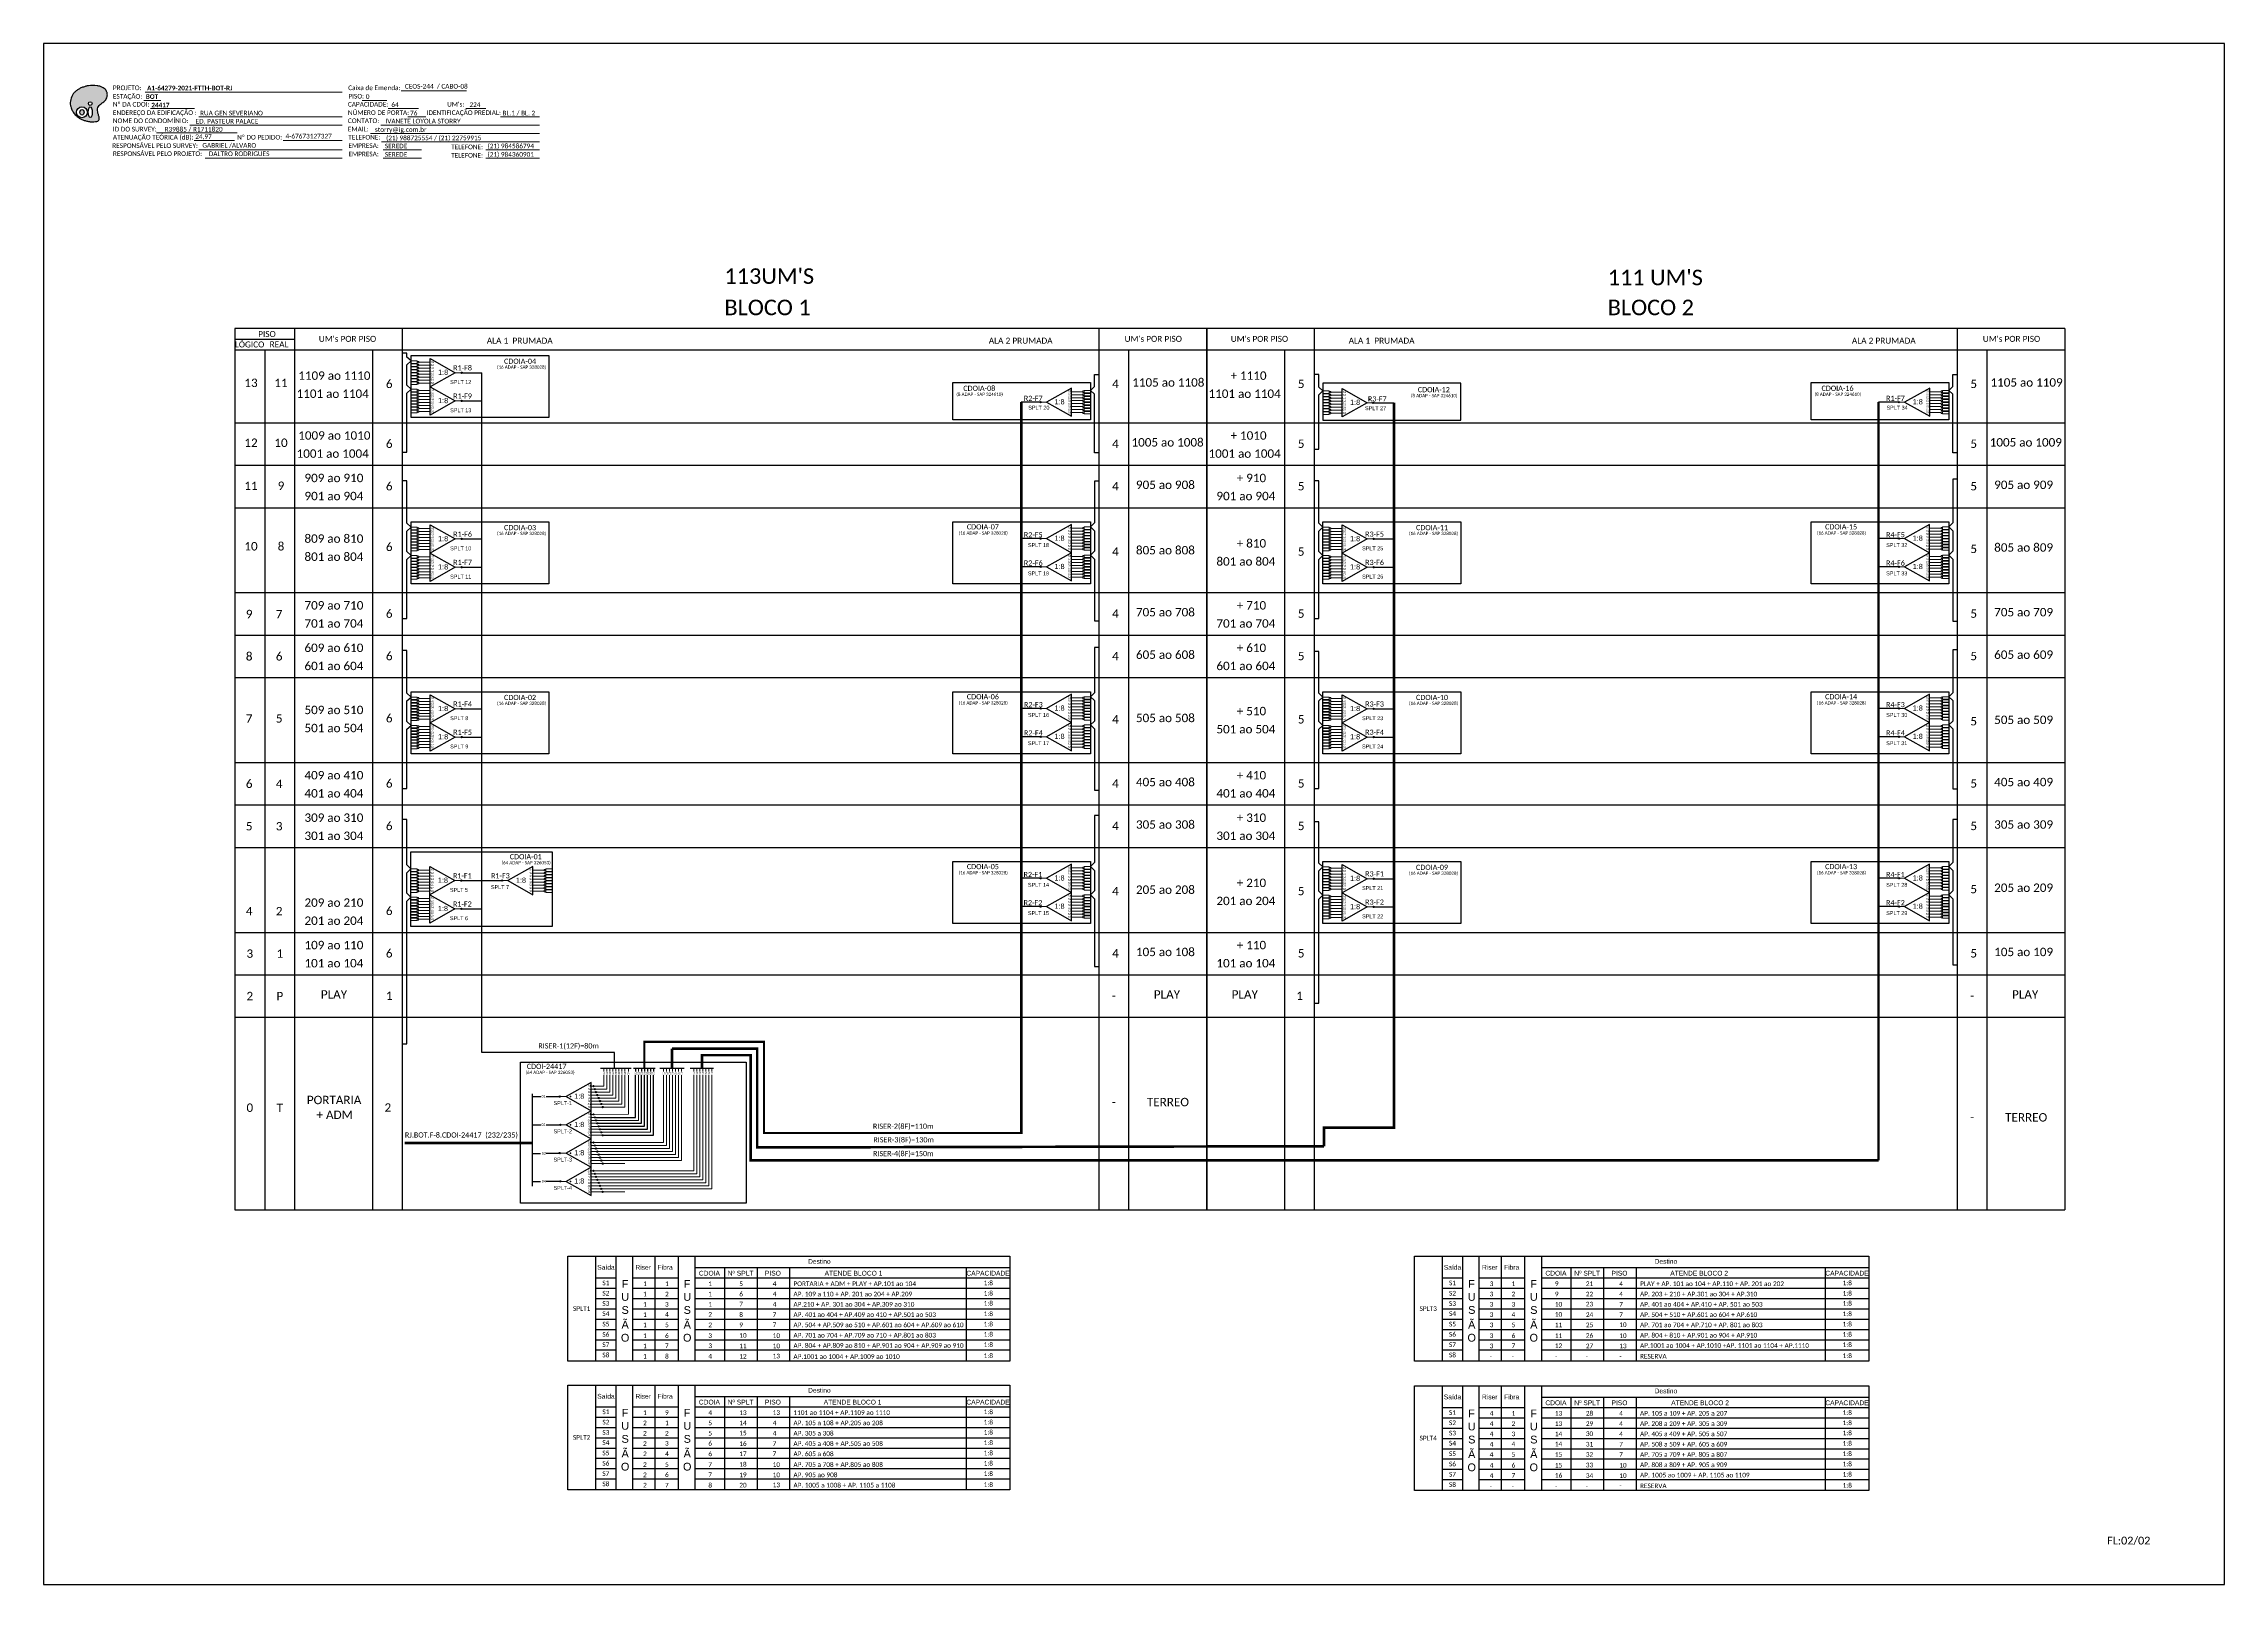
# Model space of a CAD drawing. Header units: metres. Extents: x -1286 to 542, y -500 to 95.
# Drawn here: x -299 to 542, y -499 to 95 of the extents above; entities that cross this region are included whole.
import ezdxf
from ezdxf.enums import TextEntityAlignment as Align

# ---------------------------------------------------------------- set-up
doc = ezdxf.new("R2010")
doc.units = ezdxf.units.M
doc.styles.add('ARIAL', font='arial.ttf')
doc.styles.add('WMF-Calibri0', font='calibri.ttf')
doc.styles.add('WMF-Calibri1', font='calibrib.ttf')
doc.linetypes.add('RESERVA', pattern='A,0.5,-0.15,["RESERVA",Standard,S=0.18,R=0,X=0,Y=-0.1],-1.3', length=1.95)

# ---------------------------------------------------------------- blocks, each defined once
blk = doc.blocks.new('SPLT_1-8_SC-APC')
at = {"color": 1, "lineweight": 0}
blk.add_lwpolyline([(-17.04, -7.55), (-19.26, -7.55)], dxfattribs=at)
at = {"color": 1}
blk.add_lwpolyline([(-7.37, -2.1), (-17.04, -7.55), (-7.37, -13), (-7.37, -2.1)], dxfattribs=at)
at = {"color": 3, "lineweight": 0}
for points in [[(-2.99, -3.51), (-7.37, -3.51)], [(-7.37, -4.66), (-2.99, -4.66)], [(-7.37, -5.82), (-2.99, -5.82)], [(-7.37, -6.97), (-2.99, -6.97)], [(-7.37, -8.12), (-2.99, -8.12)], [(-2.41, -3.02), (-2.41, -4)], [(-2.41, -3.02), (0, -3.02)], [(-2.41, -4), (0, -4)], [(-2.41, -4.17), (-2.41, -5.16)], [(-2.41, -4.17), (0, -4.17)], [(-2.41, -5.16), (0, -5.16)], [(-2.41, -5.32), (-2.41, -6.31)], [(-2.41, -5.32), (0, -5.32)], [(-2.41, -6.31), (0, -6.31)], [(-2.41, -6.48), (-2.41, -7.46)], [(-2.41, -6.48), (0, -6.48)], [(-2.41, -7.46), (0, -7.46)], [(-2.41, -7.63), (-2.41, -8.62)], [(-2.41, -7.63), (0, -7.63)], [(-7.37, -9.28), (-2.99, -9.28)], [(-7.37, -10.43), (-2.99, -10.43)], [(-7.37, -11.58), (-2.99, -11.58)], [(-2.41, -8.62), (0, -8.62)], [(-2.41, -8.78), (-2.41, -9.77)], [(-2.41, -8.78), (0, -8.78)], [(-2.41, -9.77), (0, -9.77)], [(-2.41, -9.94), (-2.41, -10.92)], [(-2.41, -9.94), (0, -9.94)], [(-2.41, -10.92), (0, -10.92)], [(-2.41, -11.09), (-2.41, -12.08)], [(-2.41, -11.09), (0, -11.09)], [(-2.41, -12.08), (0, -12.08)]]:
    blk.add_lwpolyline(points, dxfattribs=at)
for points in [[(-2.99, -3.22), (-2.41, -3.22), (-2.41, -3.8), (-2.99, -3.8)], [(-2.99, -4.38), (-2.41, -4.38), (-2.41, -4.95), (-2.99, -4.95)], [(-2.99, -5.53), (-2.41, -5.53), (-2.41, -6.1), (-2.99, -6.1)], [(-2.99, -6.68), (-2.41, -6.68), (-2.41, -7.26), (-2.99, -7.26)], [(-2.99, -7.84), (-2.41, -7.84), (-2.41, -8.41), (-2.99, -8.41)], [(-2.99, -8.99), (-2.41, -8.99), (-2.41, -9.56), (-2.99, -9.56)], [(-2.99, -10.14), (-2.41, -10.14), (-2.41, -10.72), (-2.99, -10.72)], [(-2.99, -11.3), (-2.41, -11.3), (-2.41, -11.87), (-2.99, -11.87)]]:
    blk.add_lwpolyline(points, close=True, dxfattribs=at)
at = {"color": 1, "style": 'ARIAL'}
for s, height, p in [('1:8', 2, (-13.91, -8.4)), ('S1', 0.75, (-8.74, -3.78)), ('S2', 0.75, (-8.74, -4.97)), ('S3', 0.75, (-8.74, -6.18)), ('S4', 0.75, (-8.74, -7.36)), ('S5', 0.75, (-8.74, -8.57)), ('S6', 0.75, (-8.74, -9.69)), ('S7', 0.75, (-8.74, -10.78)), ('S8', 0.75, (-8.74, -11.9))]:
    blk.add_text(s, height=height, dxfattribs=at).set_placement(p)
blk = doc.blocks.new('SPLT_1-8_SC-APC_ESQ')
at = {"color": 3, "lineweight": 0}
for points in [[(2.41, -3.02), (0, -3.02)], [(2.41, -4), (0, -4)], [(2.41, -4.17), (0, -4.17)], [(2.41, -5.16), (0, -5.16)], [(2.41, -5.32), (0, -5.32)], [(2.41, -6.31), (0, -6.31)], [(2.41, -6.48), (0, -6.48)], [(2.41, -7.46), (0, -7.46)], [(2.41, -7.63), (0, -7.63)], [(2.41, -3.02), (2.41, -4)], [(2.41, -4.17), (2.41, -5.16)], [(2.41, -5.32), (2.41, -6.31)], [(2.41, -6.48), (2.41, -7.46)], [(2.41, -7.63), (2.41, -8.62)], [(2.99, -3.51), (7.37, -3.51)], [(7.37, -4.66), (2.99, -4.66)], [(7.37, -5.82), (2.99, -5.82)], [(7.37, -6.97), (2.99, -6.97)], [(7.37, -8.12), (2.99, -8.12)], [(2.41, -8.62), (0, -8.62)], [(2.41, -8.78), (0, -8.78)], [(2.41, -9.77), (0, -9.77)], [(2.41, -9.94), (0, -9.94)], [(2.41, -10.92), (0, -10.92)], [(2.41, -11.09), (0, -11.09)], [(2.41, -12.08), (0, -12.08)], [(2.41, -8.78), (2.41, -9.77)], [(2.41, -9.94), (2.41, -10.92)], [(2.41, -11.09), (2.41, -12.08)], [(7.37, -9.28), (2.99, -9.28)], [(7.37, -10.43), (2.99, -10.43)], [(7.37, -11.58), (2.99, -11.58)]]:
    blk.add_lwpolyline(points, dxfattribs=at)
for points in [[(2.99, -3.22), (2.41, -3.22), (2.41, -3.8), (2.99, -3.8)], [(2.99, -4.38), (2.41, -4.38), (2.41, -4.95), (2.99, -4.95)], [(2.99, -5.53), (2.41, -5.53), (2.41, -6.1), (2.99, -6.1)], [(2.99, -6.68), (2.41, -6.68), (2.41, -7.26), (2.99, -7.26)], [(2.99, -7.84), (2.41, -7.84), (2.41, -8.41), (2.99, -8.41)], [(2.99, -8.99), (2.41, -8.99), (2.41, -9.56), (2.99, -9.56)], [(2.99, -10.14), (2.41, -10.14), (2.41, -10.72), (2.99, -10.72)], [(2.99, -11.3), (2.41, -11.3), (2.41, -11.87), (2.99, -11.87)]]:
    blk.add_lwpolyline(points, close=True, dxfattribs=at)
at = {"color": 1}
blk.add_lwpolyline([(7.37, -2.1), (17.04, -7.55), (7.37, -13), (7.37, -2.1)], dxfattribs=at)
at = {"color": 1, "lineweight": 0}
blk.add_lwpolyline([(17.04, -7.55), (19.26, -7.55)], dxfattribs=at)
at = {"color": 1, "style": 'ARIAL'}
for s, height, p in [('S5', 0.75, (7.55, -8.57)), ('S3', 0.75, (7.55, -6.18)), ('S4', 0.75, (7.55, -7.36)), ('S2', 0.75, (7.56, -4.97)), ('S1', 0.75, (7.7, -3.78)), ('1:8', 2, (10.45, -8.4)), ('S6', 0.75, (7.55, -9.69)), ('S7', 0.75, (7.55, -10.78)), ('S8', 0.75, (7.55, -11.9))]:
    blk.add_text(s, height=height, dxfattribs=at).set_placement(p)
blk = doc.blocks.new('SPLT_1-8_DIV_DIR')
h = blk.add_hatch(color=3)
h.dxf.hatch_style = 1
edge = h.paths.add_edge_path()
edge.add_arc((12.77, 4.04), 0.242, 0, 360)
h = blk.add_hatch(color=3)
h.dxf.hatch_style = 1
edge = h.paths.add_edge_path()
edge.add_arc((13.27, 2.88), 0.242, 0, 360)
h = blk.add_hatch(color=3)
h.dxf.hatch_style = 1
edge = h.paths.add_edge_path()
edge.add_arc((13.77, 1.73), 0.242, 0, 360)
h = blk.add_hatch(color=3)
h.dxf.hatch_style = 1
edge = h.paths.add_edge_path()
edge.add_arc((14.27, 0.58), 0.242, 0, 360)
h = blk.add_hatch(color=3)
h.dxf.hatch_style = 1
edge = h.paths.add_edge_path()
edge.add_arc((14.77, -0.58), 0.242, 0, 360)
h = blk.add_hatch(color=3)
h.dxf.hatch_style = 1
edge = h.paths.add_edge_path()
edge.add_arc((15.27, -1.73), 0.242, 0, 360)
h = blk.add_hatch(color=3)
h.dxf.hatch_style = 1
edge = h.paths.add_edge_path()
edge.add_arc((15.77, -2.88), 0.242, 0, 360)
h = blk.add_hatch(color=3)
h.dxf.hatch_style = 1
edge = h.paths.add_edge_path()
edge.add_arc((16.27, -4.04), 0.242, 0, 360)
at = {"color": 1, "lineweight": 0}
blk.add_lwpolyline([(2.22, 0), (0, 0)], dxfattribs=at)
at = {"color": 1}
blk.add_lwpolyline([(11.89, 5.45), (2.22, 0), (11.89, -5.45), (11.89, 5.45)], dxfattribs=at)
at = {"color": 7, "lineweight": 0}
for points in [[(12.77, 4.04), (11.89, 4.04)], [(11.89, 2.88), (13.27, 2.88)], [(11.89, 1.73), (13.77, 1.73)], [(11.89, 0.58), (14.27, 0.58)], [(11.89, -0.58), (14.77, -0.58)], [(11.89, -1.73), (15.27, -1.73)], [(11.89, -2.88), (15.77, -2.88)], [(11.89, -4.04), (16.27, -4.04)]]:
    blk.add_lwpolyline(points, dxfattribs=at)
at = {"color": 3}
for centre in [(12.77, 4.04), (13.27, 2.88), (13.77, 1.73), (14.27, 0.58), (14.77, -0.58), (15.27, -1.73), (15.77, -2.88), (16.27, -4.04)]:
    blk.add_circle(centre, 0.242, dxfattribs=at)
at = {"color": 1, "style": 'ARIAL'}
for s, height, p in [('1:8', 2, (5.35, -0.85)), ('S1', 0.75, (10.52, 3.77)), ('S2', 0.75, (10.52, 2.58)), ('S3', 0.75, (10.52, 1.37)), ('S4', 0.75, (10.52, 0.19)), ('S5', 0.75, (10.52, -1.02)), ('S6', 0.75, (10.52, -2.14)), ('S7', 0.75, (10.52, -3.24)), ('S8', 0.75, (10.52, -4.36))]:
    blk.add_text(s, height=height, dxfattribs=at).set_placement(p)
blk = doc.blocks.new('SPLITTER_')
blk.add_point((0, 0))
at = {"style": 'ARIAL', "flags": 4}
blk.add_attdef('SPLT', (0, -3.26), '', height=1.5, dxfattribs=at)
blk = doc.blocks.new('OI')
h = blk.add_hatch(color=40)
edge = h.paths.add_edge_path()
edge.add_spline(control_points=[(4.35, -0.67), (3.92, -0.99), (3.26, -1.5), (2.81, -2.59), (2.9, -3.5), (3.06, -4.27), (3.31, -4.85), (3.37, -5.39), (3.4, -5.88), (3.2, -6.4), (2.54, -6.61), (1.65, -6.63), (0.55, -6.67), (-0.56, -6.42), (-1.61, -6.14), (-2.77, -5.61), (-3.92, -4.77), (-4.89, -3.7), (-5.34, -2.65), (-5.6, -1.94), (-5.85, -0.96), (-5.71, 0.47), (-5.1, 2.02), (-4.14, 3.02), (-3.3, 3.61), (-2.37, 4.16), (-1.36, 4.44), (-0.56, 4.7), (0.79, 4.85), (2.24, 4.97), (3.79, 4.57), (4.67, 4.21), (5.44, 3.65), (5.76, 2.99), (6.03, 2.21), (6.01, 1.46), (5.72, 0.64), (5.31, 0.08), (4.88, -0.38), (4.51, -0.55), (4.35, -0.67)], knot_values=[0, 0, 0, 0, 1.60434, 2.417191, 3.427595, 4.282808, 4.776746, 5.304182, 5.888771, 6.258406, 6.858137, 7.79129, 8.986195, 10.124242, 11.187857, 12.242908, 13.953784, 15.414161, 16.515391, 17.349188, 17.675853, 19.552021, 21.515531, 22.568638, 23.63245, 24.621084, 25.782718, 26.745347, 27.142653, 29.870543, 31.004649, 31.921532, 32.709589, 33.801391, 34.042471, 35.192333, 35.971461, 36.628871, 37.254359, 37.836911, 37.836911, 37.836911, 37.836911], degree=3, periodic=0)
h.paths.add_polyline_path([(1.13, -0.87, -1), (-0.04, -0.87, -1)], flags=16)
edge = h.paths.add_edge_path(flags=16)
edge.add_ellipse((0.56, -3.59), major_axis=(-0.02, 1.71), ratio=0.361305, start_angle=0, end_angle=360)
h.paths.add_polyline_path([(-0.36, -3.62, -1), (-3.8, -3.62, -1)], flags=16)
edge = h.paths.add_edge_path(flags=0)
edge.add_ellipse((-2.08, -3.62), major_axis=(0, 0.885), ratio=0.758294, start_angle=0, end_angle=360)
at = {"color": 40}
for centre, radius in [((-2.08, -3.62), 1.72), ((0.54, -0.87), 0.587)]:
    blk.add_circle(centre, radius, dxfattribs=at)
blk.add_ellipse((-2.08, -3.62), major_axis=(0, 0.885), ratio=0.758294, start_param=-3.141592653589792, end_param=3.141592653589792, dxfattribs=at)
blk.add_ellipse((0.56, -3.59), major_axis=(-0.02, 1.71), ratio=0.361305, dxfattribs=at)
at = {"color": 40, "start_tangent": (-0.800898, -0.598801), "end_tangent": (-0.800898, -0.598801)}
blk.add_spline([(4.35, -0.67), (3.2, -1.78), (2.9, -2.54), (2.92, -3.55), (3.12, -4.38), (3.28, -4.85), (3.37, -5.37), (3.35, -5.95), (3.2, -6.29), (2.66, -6.55), (1.73, -6.63), (0.54, -6.62), (-0.58, -6.41), (-1.6, -6.11), (-2.56, -5.67), (-3.95, -4.67), (-4.89, -3.56), (-5.37, -2.56), (-5.64, -1.78), (-5.72, -1.46), (-5.63, 0.42), (-4.84, 2.22), (-4.13, 2.99), (-3.27, 3.62), (-2.4, 4.09), (-1.3, 4.47), (-0.37, 4.72), (0.02, 4.77), (2.75, 4.8), (3.85, 4.53), (4.69, 4.16), (5.31, 3.68), (5.85, 2.73), (5.93, 2.5), (5.94, 1.35), (5.67, 0.62), (5.29, 0.08), (4.84, -0.36), (4.35, -0.67)], degree=3, dxfattribs=at)

msp = doc.modelspace()

# ---------------------------------------------------------------- hatches: boundary and pattern name
h = msp.add_hatch(color=3)
h.dxf.hatch_style = 1
edge = h.paths.add_edge_path()
edge.add_arc((-137.84, -31.4), 0.256, 0, 360)
h = msp.add_hatch(color=3)
h.dxf.hatch_style = 1
edge = h.paths.add_edge_path()
edge.add_arc((-137.84, -42.3), 0.256, 0, 360)
h = msp.add_hatch(color=3)
h.dxf.hatch_style = 1
edge = h.paths.add_edge_path()
edge.add_arc((85.45, -42.77), 0.242, 0, 360)
h = msp.add_hatch(color=3)
h.dxf.hatch_style = 1
edge = h.paths.add_edge_path()
edge.add_arc((213.59, -42.98), 0.242, 0, 360)
h = msp.add_hatch(color=3)
h.dxf.hatch_style = 1
edge = h.paths.add_edge_path()
edge.add_arc((416.42, -42.77), 0.242, 0, 360)
h = msp.add_hatch(color=3)
h.dxf.hatch_style = 1
edge = h.paths.add_edge_path()
edge.add_arc((-137.84, -95.52), 0.256, 0, 360)
h = msp.add_hatch(color=3)
h.dxf.hatch_style = 1
edge = h.paths.add_edge_path()
edge.add_arc((85.47, -95.36), 0.256, 0, 360)
h = msp.add_hatch(color=3)
h.dxf.hatch_style = 1
edge = h.paths.add_edge_path()
edge.add_arc((213.84, -95.52), 0.256, 0, 360)
h = msp.add_hatch(color=3)
h.dxf.hatch_style = 1
edge = h.paths.add_edge_path()
edge.add_arc((416.44, -95.36), 0.256, 0, 360)
h = msp.add_hatch(color=3)
h.dxf.hatch_style = 1
edge = h.paths.add_edge_path()
edge.add_arc((-137.84, -106.42), 0.256, 0, 360)
h = msp.add_hatch(color=3)
h.dxf.hatch_style = 1
edge = h.paths.add_edge_path()
edge.add_arc((85.47, -106.26), 0.256, 0, 360)
h = msp.add_hatch(color=3)
h.dxf.hatch_style = 1
edge = h.paths.add_edge_path()
edge.add_arc((213.84, -106.42), 0.256, 0, 360)
h = msp.add_hatch(color=3)
h.dxf.hatch_style = 1
edge = h.paths.add_edge_path()
edge.add_arc((416.44, -106.26), 0.256, 0, 360)
h = msp.add_hatch(color=3)
h.dxf.hatch_style = 1
edge = h.paths.add_edge_path()
edge.add_arc((-137.84, -161.01), 0.256, 0, 360)
h = msp.add_hatch(color=3)
h.dxf.hatch_style = 1
edge = h.paths.add_edge_path()
edge.add_arc((85.47, -160.85), 0.256, 0, 360)
h = msp.add_hatch(color=3)
h.dxf.hatch_style = 1
edge = h.paths.add_edge_path()
edge.add_arc((213.84, -161.01), 0.256, 0, 360)
h = msp.add_hatch(color=3)
h.dxf.hatch_style = 1
edge = h.paths.add_edge_path()
edge.add_arc((416.44, -160.85), 0.256, 0, 360)
h = msp.add_hatch(color=3)
h.dxf.hatch_style = 1
edge = h.paths.add_edge_path()
edge.add_arc((-137.84, -171.9), 0.256, 0, 360)
h = msp.add_hatch(color=3)
h.dxf.hatch_style = 1
edge = h.paths.add_edge_path()
edge.add_arc((85.47, -171.74), 0.256, 0, 360)
h = msp.add_hatch(color=3)
h.dxf.hatch_style = 1
edge = h.paths.add_edge_path()
edge.add_arc((213.84, -171.9), 0.256, 0, 360)
h = msp.add_hatch(color=3)
h.dxf.hatch_style = 1
edge = h.paths.add_edge_path()
edge.add_arc((416.44, -171.74), 0.256, 0, 360)
h = msp.add_hatch(color=3)
h.dxf.hatch_style = 1
edge = h.paths.add_edge_path()
edge.add_arc((-137.92, -227.22), 0.256, 0, 360)
h = msp.add_hatch(color=3)
h.dxf.hatch_style = 1
edge = h.paths.add_edge_path()
edge.add_arc((-122.21, -227.22), 0.256, 0, 360)
h = msp.add_hatch(color=3)
h.dxf.hatch_style = 1
edge = h.paths.add_edge_path()
edge.add_arc((85.47, -226.33), 0.256, 0, 360)
h = msp.add_hatch(color=3)
h.dxf.hatch_style = 1
edge = h.paths.add_edge_path()
edge.add_arc((213.84, -226.49), 0.256, 0, 360)
h = msp.add_hatch(color=3)
h.dxf.hatch_style = 1
edge = h.paths.add_edge_path()
edge.add_arc((416.44, -226.33), 0.256, 0, 360)
h = msp.add_hatch(color=3)
h.dxf.hatch_style = 1
edge = h.paths.add_edge_path()
edge.add_arc((-137.92, -238.11), 0.256, 0, 360)
h = msp.add_hatch(color=3)
h.dxf.hatch_style = 1
edge = h.paths.add_edge_path()
edge.add_arc((85.47, -237.23), 0.256, 0, 360)
h = msp.add_hatch(color=3)
h.dxf.hatch_style = 1
edge = h.paths.add_edge_path()
edge.add_arc((213.84, -237.39), 0.256, 0, 360)
h = msp.add_hatch(color=3)
h.dxf.hatch_style = 1
edge = h.paths.add_edge_path()
edge.add_arc((416.44, -237.23), 0.256, 0, 360)
h = msp.add_hatch(color=3)
h.dxf.hatch_style = 1
edge = h.paths.add_edge_path()
edge.add_arc((-99.99, -310.48), 0.242, 0, 360)
h = msp.add_hatch(color=3)
h.dxf.hatch_style = 1
edge = h.paths.add_edge_path()
edge.add_arc((-99.76, -321.38), 0.242, 0, 360)
h = msp.add_hatch(color=3)
h.dxf.hatch_style = 1
edge = h.paths.add_edge_path()
edge.add_arc((-99.99, -332.27), 0.242, 0, 360)
h = msp.add_hatch(color=3)
h.dxf.hatch_style = 1
edge = h.paths.add_edge_path()
edge.add_arc((-99.76, -343.17), 0.242, 0, 360)

# ---------------------------------------------------------------- linework, layer by layer
at = {"color": 6}
msp.add_line((85.45, -42.77), (77.98, -42.77), dxfattribs=at)
at = {"color": 4}
msp.add_line((213.59, -42.98), (221.69, -42.98), dxfattribs=at)
at = {"color": 41}
msp.add_line((416.42, -42.77), (408.63, -42.77), dxfattribs=at)
at = {"color": 9, "linetype": 'RESERVA', "lineweight": 0, "ltscale": 3}
for p, q in [((-83.25, -336.31), (-74.89, -336.31)), ((-83.25, -347.21), (-74.89, -347.21))]:
    msp.add_line(p, q, dxfattribs=at)
for p, q in [((-96.86, -372.03), (73.56, -372.03)), ((-96.86, -412.44), (-96.86, -372.03)), ((-86.2, -372.03), (-86.2, -412.44)), ((-78.32, -372.03), (-78.32, -412.44)), ((-71.84, -412.44), (-71.84, -372.03)), ((-63.39, -372.03), (-63.39, -412.44)), ((-54.38, -372.03), (-54.38, -412.44)), ((-47.9, -372.03), (-47.9, -412.44)), ((-47.9, -376.44), (73.56, -376.44)), ((-36.49, -376.44), (-36.49, -412.44)), ((-23.92, -376.44), (-23.92, -412.44)), ((-11.37, -376.44), (-11.37, -412.44)), ((56.77, -376.44), (56.77, -412.44)), ((73.56, -372.03), (73.56, -412.44)), ((229.61, -372.03), (404.8, -372.03)), ((229.61, -412.44), (229.61, -372.03)), ((240.27, -372.03), (240.27, -412.44)), ((248.15, -372.03), (248.15, -412.44)), ((254.63, -412.44), (254.63, -372.03)), ((263.08, -372.03), (263.08, -412.44)), ((272.09, -372.03), (272.09, -412.44)), ((278.57, -372.03), (278.57, -412.44)), ((278.57, -376.44), (404.8, -376.44)), ((289.98, -376.44), (289.98, -412.44)), ((302.55, -376.44), (302.55, -412.44)), ((315.1, -376.44), (315.1, -412.44)), ((388.01, -376.44), (388.01, -412.44)), ((404.8, -372.03), (404.8, -412.44)), ((-86.2, -380.41), (-78.32, -380.41)), ((-86.2, -384.37), (-78.32, -384.37)), ((-71.84, -380.41), (-54.38, -380.41)), ((-71.84, -384.37), (-54.38, -384.37)), ((-47.9, -380.41), (73.56, -380.41)), ((-47.9, -384.37), (73.56, -384.37)), ((240.27, -380.41), (248.15, -380.41)), ((240.27, -384.37), (248.15, -384.37)), ((254.63, -380.41), (272.09, -380.41)), ((254.63, -384.37), (272.09, -384.37)), ((278.57, -380.41), (404.8, -380.41)), ((278.57, -384.37), (404.8, -384.37)), ((-86.2, -388.34), (-78.32, -388.34)), ((-86.2, -392.31), (-78.32, -392.31)), ((-71.84, -388.34), (-54.38, -388.34)), ((-71.84, -392.31), (-54.38, -392.31)), ((-47.9, -388.34), (73.56, -388.34)), ((-47.9, -392.31), (73.56, -392.31)), ((240.27, -388.34), (248.15, -388.34)), ((240.27, -392.31), (248.15, -392.31)), ((254.63, -388.34), (272.09, -388.34)), ((254.63, -392.31), (272.09, -392.31)), ((278.57, -388.34), (404.8, -388.34)), ((278.57, -392.31), (404.8, -392.31)), ((-86.2, -396.28), (-78.32, -396.28)), ((-86.2, -400.25), (-78.32, -400.25)), ((-71.84, -396.28), (-54.38, -396.28)), ((-71.84, -400.25), (-54.38, -400.25)), ((-47.9, -396.28), (73.56, -396.28)), ((-47.9, -400.25), (73.56, -400.25)), ((240.27, -396.28), (248.15, -396.28)), ((240.27, -400.25), (248.15, -400.25)), ((254.63, -396.28), (272.09, -396.28)), ((254.63, -400.25), (272.09, -400.25)), ((278.57, -396.28), (404.8, -396.28)), ((278.57, -400.25), (404.8, -400.25)), ((-86.2, -404.22), (-78.32, -404.22)), ((-86.2, -408.18), (-78.32, -408.18)), ((-71.84, -404.22), (-54.38, -404.22)), ((-71.84, -408.18), (-54.38, -408.18)), ((-47.9, -404.22), (73.56, -404.22)), ((-47.9, -408.18), (73.56, -408.18)), ((240.27, -404.22), (248.15, -404.22)), ((240.27, -408.18), (248.15, -408.18)), ((254.63, -404.22), (272.09, -404.22)), ((254.63, -408.18), (272.09, -408.18)), ((278.57, -404.22), (404.8, -404.22)), ((278.57, -408.18), (404.8, -408.18)), ((73.56, -412.44), (-96.86, -412.44)), ((404.8, -412.44), (229.61, -412.44)), ((-96.86, -421.72), (73.56, -421.72)), ((-96.86, -462.14), (-96.86, -421.72)), ((-86.2, -421.72), (-86.2, -462.14)), ((-78.32, -421.72), (-78.32, -462.14)), ((-71.84, -462.14), (-71.84, -421.72)), ((-63.39, -421.72), (-63.39, -462.14)), ((-54.38, -421.72), (-54.38, -462.14)), ((-47.9, -421.72), (-47.9, -462.14)), ((-47.9, -426.13), (73.56, -426.13)), ((-36.49, -426.13), (-36.49, -462.14)), ((-23.92, -426.13), (-23.92, -462.14)), ((-11.37, -426.13), (-11.37, -462.14)), ((56.77, -426.13), (56.77, -462.14)), ((73.56, -421.72), (73.56, -462.14)), ((229.61, -421.98), (404.8, -421.98)), ((229.61, -462.4), (229.61, -421.98)), ((240.27, -421.98), (240.27, -462.4)), ((248.15, -421.98), (248.15, -462.4)), ((254.63, -462.4), (254.63, -421.98)), ((263.08, -421.98), (263.08, -462.4)), ((272.09, -421.98), (272.09, -462.4)), ((278.57, -421.98), (278.57, -462.4)), ((278.57, -426.39), (404.8, -426.39)), ((289.98, -426.39), (289.98, -462.4)), ((302.55, -426.39), (302.55, -462.4)), ((315.1, -426.39), (315.1, -462.4)), ((388.01, -426.39), (388.01, -462.4)), ((404.8, -421.98), (404.8, -462.4)), ((-86.2, -430.1), (-78.32, -430.1)), ((-86.2, -434.07), (-78.32, -434.07)), ((-71.84, -430.1), (-54.38, -430.1)), ((-71.84, -434.07), (-54.38, -434.07)), ((-47.9, -430.1), (73.56, -430.1)), ((-47.9, -434.07), (73.56, -434.07)), ((240.27, -430.36), (248.15, -430.36)), ((240.27, -434.33), (248.15, -434.33)), ((254.63, -430.36), (272.09, -430.36)), ((254.63, -434.33), (272.09, -434.33)), ((278.57, -430.36), (404.8, -430.36)), ((278.57, -434.33), (404.8, -434.33)), ((-86.2, -438.04), (-78.32, -438.04)), ((-86.2, -442.01), (-78.32, -442.01)), ((-71.84, -438.04), (-54.38, -438.04)), ((-71.84, -442.01), (-54.38, -442.01)), ((-47.9, -438.04), (73.56, -438.04)), ((-47.9, -442.01), (73.56, -442.01)), ((240.27, -438.3), (248.15, -438.3)), ((240.27, -442.27), (248.15, -442.27)), ((254.63, -438.3), (272.09, -438.3)), ((254.63, -442.27), (272.09, -442.27)), ((278.57, -438.3), (404.8, -438.3)), ((278.57, -442.27), (404.8, -442.27)), ((-86.2, -445.98), (-78.32, -445.98)), ((-86.2, -449.95), (-78.32, -449.95)), ((-86.2, -453.91), (-78.32, -453.91)), ((-71.84, -445.98), (-54.38, -445.98)), ((-71.84, -449.95), (-54.38, -449.95)), ((-71.84, -453.91), (-54.38, -453.91)), ((-47.9, -445.98), (73.56, -445.98)), ((-47.9, -449.95), (73.56, -449.95)), ((-47.9, -453.91), (73.56, -453.91)), ((240.27, -446.24), (248.15, -446.24)), ((240.27, -450.21), (248.15, -450.21)), ((254.63, -446.24), (272.09, -446.24)), ((254.63, -450.21), (272.09, -450.21)), ((278.57, -446.24), (404.8, -446.24)), ((278.57, -450.21), (404.8, -450.21)), ((73.56, -462.14), (-96.86, -462.14)), ((-86.2, -457.88), (-78.32, -457.88)), ((-71.84, -457.88), (-54.38, -457.88)), ((-47.9, -457.88), (73.56, -457.88)), ((404.8, -462.4), (229.61, -462.4)), ((240.27, -454.17), (248.15, -454.17)), ((240.27, -458.14), (248.15, -458.14)), ((254.63, -454.17), (272.09, -454.17)), ((254.63, -458.14), (272.09, -458.14)), ((278.57, -454.17), (404.8, -454.17)), ((278.57, -458.14), (404.8, -458.14))]:
    msp.add_line(p, q)
msp.add_lwpolyline([(-299.04, -498.54), (541.96, -498.54), (541.96, 95.46), (-299.04, 95.46)], close=True)
at = {"color": 7, "lineweight": 0}
for points in [[(-259.93, 76.78), (-183.96, 76.78)], [(-161.12, 77.27), (-135.99, 77.27)], [(-260.45, 73.5), (-253.9, 73.5)], [(-257.79, 70.43), (-240.82, 70.43)], [(-176.16, 73.54), (-166.68, 73.54)], [(-166.12, 70.43), (-154.5, 70.43)], [(-136.17, 70.43), (-128.51, 70.43)], [(-255.47, 61.01), (-224.42, 61.01)], [(-242.63, 64.08), (-183.96, 64.08)], [(-239.22, 67.19), (-183.96, 67.19)], [(-173.04, 60.84), (-107.77, 60.84)], [(-169, 64.08), (-107.77, 64.08)], [(-158.53, 67.19), (-151.59, 67.19)], [(-122.83, 67.19), (-107.8, 67.19)], [(-240.93, 58.05), (-225.42, 58.05)], [(-239.22, 54.49), (-183.96, 54.49)], [(-236.73, 51.25), (-183.96, 51.25)], [(-206.7, 58.05), (-183.94, 58.05)], [(-168.75, 57.6), (-107.77, 57.6)], [(-168.15, 54.49), (-153.35, 54.49)], [(-168.15, 51.25), (-153.35, 51.25)], [(-128.54, 54.49), (-107.77, 54.49)], [(-128.54, 51.25), (-107.77, 51.25)]]:
    msp.add_lwpolyline(points, dxfattribs=at)
at = {"color": 0}
for points in [[(149.52, -14.35), (-225.31, -14.35)], [(480.49, -14.35), (149.52, -14.35)], [(-225.31, -18.46), (-202.17, -18.46)], [(-225.31, -22.57), (149.52, -22.57)], [(149.52, -22.57), (480.49, -22.57)]]:
    msp.add_lwpolyline(points, dxfattribs=at)
for points in [[(-225.31, -14.35), (-225.31, -354.11)], [(-202.17, -354.11), (-202.17, -14.35)], [(-160.58, -354.11), (-160.58, -14.35)], [(107.93, -14.35), (107.93, -354.11)], [(149.52, -14.35), (149.52, -354.11)], [(149.52, -354.11), (149.52, -14.35)], [(191.11, -354.11), (191.11, -14.35)], [(438.9, -14.35), (438.9, -354.11)], [(480.49, -14.35), (480.49, -354.11)], [(-225.31, -22.57), (149.52, -22.57)], [(-213.74, -22.57), (-213.74, -354.11)], [(-172.15, -22.57), (-172.15, -354.11)], [(119.5, -354.11), (119.5, -22.57)], [(149.52, -22.57), (480.49, -22.57)], [(179.54, -22.57), (179.54, -354.11)], [(450.47, -354.11), (450.47, -22.57)], [(-225.31, -50.72), (149.52, -50.72)], [(-225.31, -50.72), (149.52, -50.72)], [(149.52, -50.72), (480.49, -50.72)], [(149.52, -50.72), (480.49, -50.72)], [(-225.31, -67.09), (480.49, -67.09)], [(149.52, -67.09), (480.49, -67.09)], [(-225.31, -83.46), (149.52, -83.46)], [(149.52, -83.46), (480.49, -83.46)], [(-225.31, -116.2), (149.52, -116.2)], [(149.52, -116.2), (480.49, -116.2)], [(-225.31, -132.58), (149.52, -132.58)], [(149.52, -132.58), (480.49, -132.58)], [(-225.31, -148.95), (149.52, -148.95)], [(149.52, -148.95), (480.49, -148.95)], [(-225.31, -181.69), (149.52, -181.69)], [(149.52, -181.69), (480.49, -181.69)], [(-225.31, -198.06), (149.52, -198.06)], [(149.52, -198.06), (480.49, -198.06)], [(-225.31, -214.43), (149.52, -214.43)], [(149.52, -214.43), (480.49, -214.43)], [(-225.31, -247.18), (149.52, -247.18)], [(149.52, -247.18), (480.49, -247.18)], [(-225.31, -263.55), (149.52, -263.55)], [(149.52, -263.55), (480.49, -263.55)], [(-225.31, -279.92), (149.52, -279.92)], [(149.52, -279.92), (480.49, -279.92)], [(-225.31, -354.11), (149.52, -354.11)], [(149.52, -354.11), (480.49, -354.11)]]:
    msp.add_lwpolyline(points)
at = {"color": 3}
for points in [[(-160.58, -62.06), (-158.93, -62.06), (-158.92, -39.28), (-157.36, -37.77), (-158.92, -36.26), (-158.92, -28.38), (-157.36, -26.87), (-158.92, -25.36), (-158.92, -23.89), (-160.57, -23.89)], [(107.93, -62.25), (106.28, -62.25), (106.27, -39.75), (104.71, -38.24), (106.27, -36.73), (106.25, -32.14), (107.9, -32.14)], [(191.11, -60.83), (192.76, -60.83), (192.76, -39.95), (194.33, -38.45), (192.76, -36.94), (192.76, -32.14), (191.11, -32.14)], [(438.9, -62.25), (437.25, -62.25), (437.25, -39.75), (435.68, -38.24), (437.25, -36.73), (437.22, -32.12), (438.87, -32.12)], [(-160.58, -126.18), (-158.93, -126.18), (-158.92, -103.39), (-157.36, -101.89), (-158.92, -100.38), (-158.92, -92.5), (-157.36, -90.99), (-158.92, -89.48), (-158.92, -73.06), (-160.57, -73.06)], [(107.93, -73.29), (106.28, -73.29), (106.27, -89.32), (104.7, -90.83), (106.27, -92.34), (106.27, -100.22), (104.7, -101.73), (106.27, -103.24), (106.27, -127.09), (107.92, -127.09)], [(191.1, -126.18), (192.75, -126.18), (192.76, -103.39), (194.33, -101.89), (192.76, -100.38), (192.76, -92.5), (194.33, -90.99), (192.76, -89.48), (192.76, -73.06), (191.11, -73.06)], [(438.9, -72.44), (437.25, -72.44), (437.24, -89.32), (435.67, -90.83), (437.24, -92.34), (437.24, -100.22), (435.67, -101.73), (437.24, -103.24), (437.24, -127.18), (438.89, -127.18)], [(-160.58, -191.67), (-158.93, -191.67), (-158.92, -168.88), (-157.36, -167.37), (-158.92, -165.87), (-158.92, -157.98), (-157.36, -156.48), (-158.92, -154.97), (-158.92, -138.55), (-160.57, -138.55)], [(107.93, -137.4), (106.28, -137.4), (106.27, -154.81), (104.7, -156.32), (106.27, -157.83), (106.27, -165.71), (104.7, -167.21), (106.27, -168.72), (106.27, -192.33), (107.92, -192.33)], [(191.1, -191.68), (192.75, -191.68), (192.76, -168.88), (194.33, -167.37), (192.76, -165.87), (192.76, -157.98), (194.33, -156.48), (192.76, -154.97), (192.76, -138.95), (191.11, -138.95)], [(438.9, -138.3), (437.25, -138.3), (437.24, -154.81), (435.67, -156.32), (437.24, -157.83), (437.24, -165.71), (435.67, -167.21), (437.24, -168.72), (437.24, -191.89), (438.89, -191.89)], [(-160.67, -290.17), (-159.02, -290.17), (-159.01, -235.09), (-157.44, -233.59), (-159.01, -232.08), (-159.01, -224.19), (-157.44, -222.69), (-159.01, -221.18), (-159.01, -203.68), (-160.66, -203.68)], [(107.93, -202.14), (106.28, -202.14), (106.27, -220.3), (104.7, -221.81), (106.27, -223.31), (106.27, -231.2), (104.7, -232.7), (106.27, -234.21), (106.27, -260.35), (107.92, -260.35)], [(191.1, -274.42), (192.75, -274.42), (192.76, -234.37), (194.33, -232.86), (192.76, -231.35), (192.76, -223.47), (194.33, -221.96), (192.76, -220.46), (192.76, -204.58), (191.11, -204.58)], [(438.9, -203.69), (437.25, -203.69), (437.24, -220.3), (435.67, -221.81), (437.24, -223.31), (437.24, -231.2), (435.67, -232.7), (437.24, -234.21), (437.24, -259.7), (438.89, -259.7)], [(-110.49, -310.47), (-107.33, -310.47)], [(-105.25, -310.48), (-99.99, -310.48)], [(-105.25, -332.27), (-99.99, -332.27)]]:
    msp.add_lwpolyline(points, dxfattribs=at)
at = {"color": 1}
for points in [[(-157.36, -24.81), (-104.23, -24.81), (-104.23, -48.7), (-157.36, -48.7)], [(51.58, -35.22), (104.71, -35.22), (104.71, -49.54), (51.58, -49.54)], [(247.46, -35.43), (194.33, -35.43), (194.33, -49.75), (247.46, -49.75)], [(382.55, -35.22), (435.68, -35.22), (435.68, -49.54), (382.55, -49.54)], [(-157.36, -88.93), (-104.23, -88.93), (-104.23, -112.82), (-157.36, -112.82)], [(51.57, -88.93), (104.7, -88.93), (104.7, -112.82), (51.57, -112.82)], [(194.33, -88.93), (247.46, -88.93), (247.46, -112.82), (194.33, -112.82)], [(382.55, -88.93), (435.67, -88.93), (435.67, -112.82), (382.55, -112.82)], [(-157.36, -154.42), (-104.23, -154.42), (-104.23, -178.31), (-157.36, -178.31)], [(51.57, -154.42), (104.7, -154.42), (104.7, -178.31), (51.57, -178.31)], [(194.33, -154.42), (247.46, -154.42), (247.46, -178.31), (194.33, -178.31)], [(382.55, -154.42), (435.67, -154.42), (435.67, -178.31), (382.55, -178.31)], [(-157.44, -216.17), (-102.95, -216.17), (-102.95, -244.98), (-157.44, -244.98)], [(51.57, -219.91), (104.7, -219.91), (104.7, -243.8), (51.57, -243.8)], [(194.33, -219.91), (247.46, -219.91), (247.46, -243.8), (194.33, -243.8)], [(382.55, -219.91), (435.67, -219.91), (435.67, -243.8), (382.55, -243.8)], [(-115.09, -297.24), (-28.1, -297.24), (-28.1, -351.57), (-115.09, -351.57)]]:
    msp.add_lwpolyline(points, close=True, dxfattribs=at)
at = {"color": 5, "linetype": 'Continuous', "ltscale": 4}
for points in [[(-137.84, -31.4), (-130, -31.4)], [(-137.84, -42.3), (-130, -42.3)], [(-137.84, -95.52), (-130, -95.52)], [(-137.84, -106.42), (-130, -106.42)], [(-137.84, -161.01), (-130, -161.01)], [(-137.84, -171.9), (-130, -171.9)], [(-137.92, -227.22), (-122.24, -227.22)], [(-137.92, -238.11), (-130.08, -238.11)]]:
    msp.add_lwpolyline(points, dxfattribs=at)
at = {"color": 5}
for points in [[(-78.94, -299.53), (-78.94, -293.52), (-130.08, -293.52), (-130.08, -31.44)], [(-84.34, -299.53), (-73.55, -299.53), (-72.48, -299.53)], [(-110.49, -343.17), (-107.41, -343.17)], [(-99.76, -343.17), (-105.26, -343.17)]]:
    msp.add_lwpolyline(points, dxfattribs=at)
at = {"color": 6}
msp.add_lwpolyline([(-67.39, -299.54, 0.8, 0.8, 0), (-67.39, -289.39, 0.8, 0.8, 0), (-21.24, -289.39, 0.8, 0.8, 0), (-21.24, -324.57, 0.8, 0.8, 0), (-21.24, -324.57, 0.8, 0.8, 0), (-21.24, -324.57, 0.8, 0.8, 0), (78.03, -324.57, 1, 1, 0), (77.98, -42.77, 1, 1, 0)], format="xyseb", dxfattribs=at)
at = {"color": 4, "const_width": 1}
for points in [[(221.69, -42.98), (221.69, -322.43), (194.74, -322.43), (194.74, -329.62)], [(194.74, -329.62), (194.74, -329.62), (-23.86, -330.1), (-23.86, -292.03), (-56.71, -292.03)], [(-56.71, -299.54), (-56.71, -292.03), (-56.71, -292.03)]]:
    msp.add_lwpolyline(points, dxfattribs=at)
at = {"color": 41, "const_width": 1}
for points in [[(408.57, -42.77), (408.57, -335.07)], [(-45.19, -299.54), (-45.19, -294.52), (-26.37, -294.52), (-26.37, -335.07), (408.57, -335.07)]]:
    msp.add_lwpolyline(points, dxfattribs=at)
at = {"color": 6}
for points in [[(85.44, -95.36), (77.6, -95.36)], [(85.44, -106.26), (77.6, -106.26)], [(85.44, -160.85), (77.6, -160.85)], [(85.44, -171.74), (77.6, -171.74)], [(85.44, -226.33), (77.6, -226.33)], [(85.44, -237.23), (77.6, -237.23)], [(-83.25, -325.41), (-63.85, -325.41), (-63.85, -302.25)], [(-71.61, -299.54), (-63.17, -299.54)]]:
    msp.add_lwpolyline(points, dxfattribs=at)
at = {"color": 4, "linetype": 'Continuous', "ltscale": 4}
for points in [[(213.84, -95.52), (221.69, -95.52)], [(213.84, -106.42), (221.69, -106.42)], [(213.84, -161.01), (221.69, -161.01)], [(213.84, -171.9), (221.69, -171.9)], [(213.84, -226.49), (221.69, -226.49)], [(213.84, -237.39), (221.69, -237.39)]]:
    msp.add_lwpolyline(points, dxfattribs=at)
at = {"color": 41}
for points in [[(416.41, -95.36), (408.57, -95.36)], [(416.41, -106.26), (408.57, -106.26)], [(416.41, -160.85), (408.57, -160.85)], [(416.41, -171.74), (408.57, -171.74)], [(416.41, -226.33), (408.57, -226.33)], [(416.41, -237.23), (408.57, -237.23)], [(-49.67, -299.54), (-40.71, -299.54)]]:
    msp.add_lwpolyline(points, dxfattribs=at)
at = {"color": 41, "lineweight": 0}
for points in [[(-48.32, -302.22), (-48.32, -339.14), (-86.75, -339.14)], [(-86.25, -340.29), (-47.17, -340.29), (-47.17, -302.18)], [(-85.75, -341.44), (-46.01, -341.44), (-46.01, -302.19)], [(-85.25, -342.59), (-44.85, -342.6), (-44.85, -302.18)], [(-84.75, -343.75), (-43.7, -343.75), (-43.7, -302.18)], [(-84.25, -344.9), (-42.54, -344.9), (-42.54, -302.19)], [(-83.75, -346.05), (-41.38, -346.05), (-41.38, -302.18)], [(-48.32, -299.54), (-48.32, -300.86)], [(-47.17, -299.54), (-47.17, -300.83)], [(-46.01, -299.54), (-46.01, -300.83)], [(-44.85, -299.54), (-44.85, -300.83)], [(-43.7, -299.54), (-43.7, -300.83)], [(-42.54, -299.54), (-42.54, -300.83)], [(-41.38, -299.54), (-41.38, -300.83)]]:
    msp.add_lwpolyline(points, dxfattribs=at)
at = {"color": 4, "lineweight": 0}
for points in [[(-60.03, -302.25), (-60.03, -328.24), (-86.75, -328.24)], [(-86.25, -329.39), (-58.87, -329.39), (-58.87, -302.22)], [(-85.75, -330.55), (-57.71, -330.55), (-57.71, -302.22)], [(-85.25, -331.7), (-56.56, -331.7), (-56.56, -302.22)], [(-84.75, -332.85), (-55.4, -332.85), (-55.4, -302.22)], [(-84.25, -334), (-54.24, -334), (-54.24, -302.22)], [(-83.75, -335.16), (-53.09, -335.16), (-53.09, -302.22)], [(-60.03, -299.54), (-60.03, -300.86)], [(-58.87, -299.54), (-58.87, -300.83)], [(-57.71, -299.54), (-57.71, -300.83)], [(-56.56, -299.54), (-56.56, -300.83)], [(-55.4, -299.54), (-55.4, -300.83)], [(-54.24, -299.54), (-54.24, -300.83)], [(-53.09, -299.54), (-53.09, -300.83)]]:
    msp.add_lwpolyline(points, dxfattribs=at)
at = {"color": 5, "lineweight": 0}
for points in [[(-82.99, -302.28), (-82.99, -306.45), (-86.75, -306.45)], [(-86.75, -317.34), (-73.55, -317.33), (-73.55, -302.28)], [(-86.25, -307.6), (-81.83, -307.6), (-81.83, -302.24)], [(-85.75, -308.75), (-80.67, -308.75), (-80.67, -302.25)], [(-85.25, -309.9), (-79.52, -309.9), (-79.52, -302.24)], [(-84.75, -311.06), (-78.36, -311.06), (-78.36, -302.24)], [(-84.25, -312.21), (-77.2, -312.21), (-77.2, -302.24)], [(-83.75, -313.36), (-76.05, -313.36), (-76.05, -302.24)], [(-83.25, -314.52), (-74.89, -314.52), (-74.89, -302.24)], [(-82.99, -299.53), (-82.99, -300.85)], [(-81.83, -299.53), (-81.83, -300.82)], [(-80.67, -299.53), (-80.67, -300.82)], [(-79.52, -299.53), (-79.52, -300.82)], [(-78.36, -299.53), (-78.36, -300.82)], [(-77.2, -299.53), (-77.2, -300.82)], [(-76.05, -299.53), (-76.05, -300.82)], [(-74.89, -299.53), (-74.89, -300.82)], [(-73.55, -299.53), (-73.55, -300.85)]]:
    msp.add_lwpolyline(points, dxfattribs=at)
at = {"color": 6, "linetype": 'Continuous', "ltscale": 4}
for points in [[(-86.25, -318.5), (-70.79, -318.5), (-70.79, -302.25)], [(-85.25, -320.8), (-68.48, -320.8), (-68.48, -302.25)], [(-84.75, -321.95), (-67.32, -321.95), (-67.32, -302.25)], [(-84.25, -323.11), (-66.17, -323.11), (-66.17, -302.25)], [(-70.79, -299.54), (-70.79, -300.83)], [(-68.48, -299.54), (-68.48, -300.83)], [(-67.32, -299.54), (-67.32, -300.83)], [(-66.17, -299.54), (-66.17, -300.83)], [(-63.85, -299.54), (-63.85, -300.83)]]:
    msp.add_lwpolyline(points, dxfattribs=at)
at = {"color": 6, "linetype": 'Continuous', "lineweight": 0}
for points in [[(-85.75, -319.65), (-69.64, -319.65), (-69.64, -302.26)], [(-83.75, -324.26), (-65.01, -324.26), (-65.01, -302.25)], [(-69.64, -299.54), (-69.64, -300.83)]]:
    msp.add_lwpolyline(points, dxfattribs=at)
at = {"color": 6, "linetype": 'Continuous'}
msp.add_lwpolyline([(-65.01, -299.54), (-65.01, -300.83)], dxfattribs=at)
at = {"color": 4}
msp.add_lwpolyline([(-61.38, -299.54), (-52.04, -299.54)], dxfattribs=at)
at = {"color": 1}
msp.add_lwpolyline([(-110.49, -345), (-110.49, -309.41)], dxfattribs=at)
at = {"color": 1, "const_width": 1}
msp.add_lwpolyline([(-159.83, -328.37), (-110.49, -328.37)], dxfattribs=at)
at = {"color": 2}
for points in [[(-110.49, -321.37), (-107.33, -321.37)], [(-105.25, -321.38), (-99.76, -321.38)]]:
    msp.add_lwpolyline(points, dxfattribs=at)
at = {"color": 7}
msp.add_lwpolyline([(-110.49, -332.4), (-107.41, -332.4)], dxfattribs=at)
at = {"color": 3}
for centre, radius in [((-137.84, -31.4), 0.256), ((-137.84, -42.3), 0.256), ((85.45, -42.77), 0.242), ((213.59, -42.98), 0.242), ((416.42, -42.77), 0.242), ((-137.84, -95.52), 0.256), ((85.47, -95.36), 0.256), ((213.84, -95.52), 0.256), ((416.44, -95.36), 0.256), ((-137.84, -106.42), 0.256), ((85.47, -106.26), 0.256), ((213.84, -106.42), 0.256), ((416.44, -106.26), 0.256), ((-137.84, -161.01), 0.256), ((85.47, -160.85), 0.256), ((213.84, -161.01), 0.256), ((416.44, -160.85), 0.256), ((-137.84, -171.9), 0.256), ((85.47, -171.74), 0.256), ((213.84, -171.9), 0.256), ((416.44, -171.74), 0.256), ((-137.92, -227.22), 0.256), ((-122.21, -227.22), 0.256), ((85.47, -226.33), 0.256), ((213.84, -226.49), 0.256), ((416.44, -226.33), 0.256), ((-137.92, -238.11), 0.256), ((85.47, -237.23), 0.256), ((213.84, -237.39), 0.256), ((416.44, -237.23), 0.256), ((-99.99, -310.48), 0.242), ((-99.76, -321.38), 0.242), ((-99.99, -332.27), 0.242), ((-99.76, -343.17), 0.242)]:
    msp.add_circle(centre, radius, dxfattribs=at)
msp.add_point((212.13, -41.76))

# ---------------------------------------------------------------- block references
at = {"color": 7, "xscale": 1.213923925163967, "yscale": 1.213923925163967, "zscale": 1.213923925163967, "rotation": 0.1532896023949059}
msp.add_blockref('OI', (-281.74, 73.4), dxfattribs=at)
for name, p in [('SPLT_1-8_SC-APC_ESQ', (-157.36, -23.85)), ('SPLT_1-8_SC-APC_ESQ', (-157.36, -34.75)), ('SPLT_1-8_SC-APC_ESQ', (194.33, -35.43)), ('SPLT_1-8_SC-APC_ESQ', (-157.36, -87.97)), ('SPLT_1-8_SC-APC_ESQ', (194.33, -87.97)), ('SPLT_1-8_SC-APC_ESQ', (-157.36, -98.87)), ('SPLT_1-8_SC-APC_ESQ', (194.33, -98.87)), ('SPLT_1-8_SC-APC_ESQ', (-157.36, -153.46)), ('SPLT_1-8_SC-APC_ESQ', (194.33, -153.46)), ('SPLT_1-8_SC-APC_ESQ', (-157.36, -164.36)), ('SPLT_1-8_SC-APC_ESQ', (194.33, -164.36)), ('SPLT_1-8_SC-APC_ESQ', (-157.44, -219.67)), ('SPLT_1-8_SC-APC_ESQ', (194.33, -218.95)), ('SPLT_1-8_SC-APC_ESQ', (-157.44, -230.57)), ('SPLT_1-8_SC-APC_ESQ', (194.33, -229.84)), ('SPLT_1-8_DIV_DIR', (-99.76, -310.48)), ('SPLT_1-8_DIV_DIR', (-99.76, -321.38)), ('SPLT_1-8_DIV_DIR', (-99.76, -332.28)), ('SPLT_1-8_DIV_DIR', (-99.76, -343.17))]:
    msp.add_blockref(name, p)
at = {"color": 3}
for p in [(104.71, -35.22), (435.68, -35.22), (104.7, -87.81), (435.67, -87.81), (104.7, -98.71), (435.67, -98.71), (104.7, -153.3), (435.67, -153.3), (104.7, -164.2), (435.67, -164.2), (-102.98, -219.67), (104.7, -218.79), (435.67, -218.79), (104.7, -229.68), (435.67, -229.68)]:
    msp.add_blockref('SPLT_1-8_SC-APC', p, dxfattribs=at)
ref = msp.add_blockref('SPLITTER_', (-95.86, -310.48), dxfattribs=dict(xscale=-1))
ref.add_attrib('SPLT', 'SPLT-1', (-102.39, -313.74), dxfattribs={"height": 1.5, "style": 'ARIAL'})
ref = msp.add_blockref('SPLITTER_', (-95.86, -321.38), dxfattribs=dict(xscale=-1))
ref.add_attrib('SPLT', 'SPLT-2', (-102.39, -324.64), dxfattribs={"height": 1.5, "style": 'ARIAL'})
ref = msp.add_blockref('SPLITTER_', (-95.86, -332.28), dxfattribs=dict(xscale=-1))
ref.add_attrib('SPLT', 'SPLT-3', (-102.39, -335.54), dxfattribs={"height": 1.5, "style": 'ARIAL'})
ref = msp.add_blockref('SPLITTER_', (-95.86, -343.17), dxfattribs=dict(xscale=-1))
ref.add_attrib('SPLT', 'SPLT-4', (-102.39, -346.43), dxfattribs={"height": 1.5, "style": 'ARIAL'})

# ---------------------------------------------------------------- texts
at = {"color": 7, "lineweight": 0, "style": 'WMF-Calibri0'}
for s, height, p in [('ESTAÇÃO:', 1.793, (-272.33, 74.24)), ('PROJETO:', 1.793, (-272.33, 77.52)), ('Caixa de Emenda:', 1.7927, (-181.58, 77.52)), ('PISO:', 1.793, (-181.51, 74.29)), ('ENDEREÇO DA EDIFICAÇÃO :', 1.7927, (-272.33, 67.94)), ('Nº DA CDOI:', 1.7927, (-272.33, 71.17)), ('CAPACIDADE:', 1.7927, (-181.69, 71.17)), ('NÚMERO DE PORTA:', 1.7927, (-181.69, 67.94)), ('IDENTIFICAÇÃO PREDIAL:', 1.7927, (-151.32, 67.94)), ("UM's:", 1.793, (-143.44, 71.17)), ('ATENUAÇÃO TEÓRICA (dB):', 1.7927, (-272.33, 58.48)), ('NOME DO CONDOMÍNIO:', 1.7927, (-272.33, 64.82)), ('ID DO SURVEY:', 1.7927, (-272.33, 61.59)), ('Nº DO PEDIDO:', 1.7927, (-224.41, 58.48)), ('CONTATO:', 1.793, (-181.69, 64.82)), ('EMAIL:', 1.793, (-181.69, 61.59)), ('TELEFONE:', 1.793, (-181.51, 58.48)), ('RESPONSÁVEL PELO SURVEY:', 1.7927, (-272.58, 55.24)), ('RESPONSÁVEL PELO PROJETO:', 1.7927, (-272.33, 52.13)), ('EMPRESA:', 1.793, (-181.51, 55.24)), ('EMPRESA:', 1.793, (-181.51, 52)), ('TELEFONE:', 1.793, (-141.9, 54.73)), ('TELEFONE:', 1.793, (-141.9, 51.5))]:
    msp.add_text(s, height=height, dxfattribs=at).set_placement(p)
at = {"color": 7}
for s, height, style, p in [('BOT', 1.793, 'WMF-Calibri1', (-259.65, 74.15)), ('A1-64279-2021-FTTH-BOT-RJ', 1.7927, 'WMF-Calibri1', (-259.14, 77.43)), ('0', 1.79, 'WMF-Calibri0', (-174.81, 74.14)), ('CEOS-244  / CABO-08', 1.7927, 'WMF-Calibri0', (-159.72, 78.11)), ('RUA GEN SEVERIANO ', 1.7927, 'WMF-Calibri0', (-238.71, 67.78)), ('64', 1.793, 'WMF-Calibri0', (-164.94, 71.05)), ('76', 1.793, 'WMF-Calibri0', (-157.72, 67.79)), ('224', 1.793, 'WMF-Calibri0', (-134.82, 71.03)), ('BL.1 / BL. 2', 1.7927, 'WMF-Calibri0', (-122.08, 67.79)), ('R39885 / R1711820', 1.7927, 'WMF-Calibri0', (-252.37, 61.54)), ('24,97', 1.793, 'WMF-Calibri0', (-240.56, 58.71)), ('ED. PASTEUR PALACE', 1.7927, 'WMF-Calibri0', (-240.43, 64.65)), ('4-67673127327', 1.7927, 'WMF-Calibri0', (-205.76, 58.89)), ('storry@ig.com.br', 1.7927, 'WMF-Calibri0', (-171.26, 61.44)), ('IVANETE LOYOLA STORRY', 1.7927, 'WMF-Calibri0', (-167.22, 64.68)), ('(21) 988725554 / (21) 22759915', 1.7927, 'WMF-Calibri0', (-166.97, 58.2)), ('GABRIEL /ALVARO', 1.7927, 'WMF-Calibri0', (-237.82, 55.33)), ('DALTRO RODRIGUES', 1.7927, 'WMF-Calibri0', (-235.33, 52.09)), ('SEREDE', 1.793, 'WMF-Calibri0', (-167.44, 55.09)), ('SEREDE', 1.793, 'WMF-Calibri0', (-167.44, 51.85)), ('(21) 984586794', 1.7927, 'WMF-Calibri0', (-127.84, 55.09)), ('(21) 984360901', 1.7927, 'WMF-Calibri0', (-127.84, 51.85)), ('1109 ao 1110', 3.24, 'WMF-Calibri0', (-200.84, -34.15)), ('1105 ao 1108', 3.24, 'WMF-Calibri0', (120.77, -36.79)), ('+ 1110', 3.24, 'WMF-Calibri0', (158.69, -34.15)), ('1105 ao 1109', 3.24, 'WMF-Calibri0', (451.75, -36.79)), ('1101 ao 1104', 3.24, 'WMF-Calibri0', (-201.48, -41.13)), ('SPLT 12', 1.5, 'ARIAL', (-142.26, -35.76)), ('1101 ao 1104', 3.24, 'WMF-Calibri0', (150.2, -41.13)), ('SPLT 13', 1.5, 'ARIAL', (-142.26, -46.65)), ('1009 ao 1010', 3.24, 'WMF-Calibri0', (-200.84, -57.23)), ('1005 ao 1008', 3.24, 'WMF-Calibri0', (120.49, -59.88)), ('+ 1010', 3.24, 'WMF-Calibri0', (158.69, -57.23)), ('1005 ao 1009', 3.24, 'WMF-Calibri0', (451.46, -59.88)), ('1001 ao 1004', 3.24, 'WMF-Calibri0', (-201.48, -64.21)), ('1001 ao 1004', 3.24, 'WMF-Calibri0', (150.2, -64.21)), ('909 ao 910', 3.24, 'WMF-Calibri0', (-198.45, -73.61)), ('905 ao 908', 3.24, 'WMF-Calibri0', (122.21, -76.25)), ('+ 910', 3.24, 'WMF-Calibri0', (161.08, -73.61)), ('905 ao 909', 3.24, 'WMF-Calibri0', (453.18, -76.25)), ('901 ao 904', 3.24, 'WMF-Calibri0', (-198.45, -80.58)), ('901 ao 904', 3.24, 'WMF-Calibri0', (153.24, -80.58)), ('809 ao 810', 3.24, 'WMF-Calibri0', (-198.45, -96.98)), ('801 ao 804', 3.24, 'WMF-Calibri0', (-198.45, -103.96)), ('SPLT 10', 1.5, 'ARIAL', (-142.26, -99.88)), ('SPLT 18', 1.5, 'ARIAL', (80.55, -98.62)), ('805 ao 808', 3.24, 'WMF-Calibri0', (122.21, -101.46)), ('+ 810', 3.24, 'WMF-Calibri0', (161.08, -98.81)), ('SPLT 25', 1.5, 'ARIAL', (209.42, -99.88)), ('SPLT 32', 1.5, 'ARIAL', (411.53, -98.62)), ('805 ao 809', 3.24, 'WMF-Calibri0', (453.18, -100.41)), ('SPLT 11', 1.5, 'ARIAL', (-142.26, -110.77)), ('SPLT 19', 1.5, 'ARIAL', (80.55, -109.52)), ('801 ao 804', 3.24, 'WMF-Calibri0', (153.24, -105.79)), ('SPLT 26', 1.5, 'ARIAL', (209.42, -110.77)), ('SPLT 33', 1.5, 'ARIAL', (411.53, -109.52)), ('709 ao 710', 3.24, 'WMF-Calibri0', (-198.45, -122.72)), ('705 ao 708', 3.24, 'WMF-Calibri0', (122.21, -125.36)), ('+ 710', 3.24, 'WMF-Calibri0', (161.08, -122.72)), ('705 ao 709', 3.24, 'WMF-Calibri0', (453.18, -125.36)), ('701 ao 704', 3.24, 'WMF-Calibri0', (-198.45, -129.7)), ('701 ao 704', 3.24, 'WMF-Calibri0', (153.24, -129.7)), ('609 ao 610', 3.24, 'WMF-Calibri0', (-198.45, -139.09)), ('601 ao 604', 3.24, 'WMF-Calibri0', (-198.45, -146.07)), ('605 ao 608', 3.24, 'WMF-Calibri0', (122.21, -141.73)), ('601 ao 604', 3.24, 'WMF-Calibri0', (153.24, -146.07)), ('+ 610', 3.24, 'WMF-Calibri0', (161.08, -139.09)), ('605 ao 609', 3.24, 'WMF-Calibri0', (453.18, -141.73)), ('509 ao 510', 3.24, 'WMF-Calibri0', (-198.45, -163.04)), ('501 ao 504', 3.24, 'WMF-Calibri0', (-198.45, -170.02)), ('SPLT 8', 1.5, 'ARIAL', (-142.26, -165.36)), ('SPLT 16', 1.5, 'ARIAL', (80.55, -164.11)), ('505 ao 508', 3.24, 'WMF-Calibri0', (122.21, -166.13)), ('501 ao 504', 3.24, 'WMF-Calibri0', (153.24, -170.46)), ('+ 510', 3.24, 'WMF-Calibri0', (161.08, -163.49)), ('SPLT 23', 1.5, 'ARIAL', (209.42, -165.36)), ('SPLT 30', 1.5, 'ARIAL', (411.53, -164.11)), ('505 ao 509', 3.24, 'WMF-Calibri0', (453.18, -166.86)), ('SPLT 9', 1.5, 'ARIAL', (-142.26, -176.26)), ('SPLT 17', 1.5, 'ARIAL', (80.55, -175)), ('SPLT 24', 1.5, 'ARIAL', (209.42, -176.26)), ('SPLT 31', 1.5, 'ARIAL', (411.53, -175)), ('409 ao 410', 3.24, 'WMF-Calibri0', (-198.45, -188.21)), ('+ 410', 3.24, 'WMF-Calibri0', (161.08, -188.21)), ('401 ao 404', 3.24, 'WMF-Calibri0', (-198.45, -195.19)), ('405 ao 408', 3.24, 'WMF-Calibri0', (122.21, -190.85)), ('401 ao 404', 3.24, 'WMF-Calibri0', (153.24, -195.19)), ('405 ao 409', 3.24, 'WMF-Calibri0', (453.18, -190.85)), ('309 ao 310', 3.24, 'WMF-Calibri0', (-198.45, -204.58)), ('+ 310', 3.24, 'WMF-Calibri0', (161.08, -204.58)), ('301 ao 304', 3.24, 'WMF-Calibri0', (-198.45, -211.56)), ('305 ao 308', 3.24, 'WMF-Calibri0', (122.21, -207.22)), ('301 ao 304', 3.24, 'WMF-Calibri0', (153.24, -211.56)), ('305 ao 309', 3.24, 'WMF-Calibri0', (453.18, -207.22)), ('+ 210', 3.24, 'WMF-Calibri0', (161.08, -229.7)), ('209 ao 210', 3.24, 'WMF-Calibri0', (-198.45, -237.32)), ('SPLT 5', 1.5, 'ARIAL', (-142.35, -231.58)), ('SPLT 7', 1.5, 'ARIAL', (-126.54, -230.47)), ('SPLT 14', 1.5, 'ARIAL', (80.55, -229.6)), ('205 ao 208', 3.24, 'WMF-Calibri0', (122.21, -232.34)), ('201 ao 204', 3.24, 'WMF-Calibri0', (153.24, -236.67)), ('SPLT 21', 1.5, 'ARIAL', (209.42, -230.85)), ('SPLT 28', 1.5, 'ARIAL', (411.53, -229.6)), ('205 ao 209', 3.24, 'WMF-Calibri0', (453.18, -231.59)), ('201 ao 204', 3.24, 'WMF-Calibri0', (-198.45, -244.3)), ('SPLT 6', 1.5, 'ARIAL', (-142.35, -242.47)), ('SPLT 15', 1.5, 'ARIAL', (80.55, -240.49)), ('SPLT 22', 1.5, 'ARIAL', (209.42, -241.75)), ('SPLT 29', 1.5, 'ARIAL', (411.53, -240.49)), ('109 ao 110', 3.24, 'WMF-Calibri0', (-198.45, -253.7)), ('+ 110', 3.24, 'WMF-Calibri0', (161.08, -253.7)), ('101 ao 104', 3.24, 'WMF-Calibri0', (-198.45, -260.68)), ('105 ao 108', 3.24, 'WMF-Calibri0', (122.21, -256.34)), ('101 ao 104', 3.24, 'WMF-Calibri0', (153.24, -260.68)), ('105 ao 109', 3.24, 'WMF-Calibri0', (453.18, -256.34)), ('PLAY', 3.24, 'WMF-Calibri0', (-192.12, -272.71)), ('PLAY', 3.24, 'WMF-Calibri0', (129.1, -272.71)), ('PLAY', 3.24, 'WMF-Calibri0', (159.12, -272.71)), ('PLAY', 3.24, 'WMF-Calibri0', (460.08, -272.71)), ('PORTARIA', 3.24, 'WMF-Calibri0', (-197.52, -313.41)), ('TERREO', 3.24, 'WMF-Calibri0', (126.44, -314.22)), ('+ ADM', 3.24, 'WMF-Calibri0', (-193.8, -319.12)), ('TERREO', 3.24, 'WMF-Calibri0', (457.42, -320.11)), ('1', 1.79, 'WMF-Calibri0', (-67.85, -383.54)), ('1', 1.79, 'WMF-Calibri0', (-67.85, -387.51)), ('2', 1.79, 'WMF-Calibri0', (-59.39, -387.51)), ('1', 1.79, 'WMF-Calibri0', (-59.39, -383.54)), ('1', 1.79, 'WMF-Calibri0', (-42.69, -383.54)), ('1', 1.79, 'WMF-Calibri0', (-42.69, -387.51)), ('6', 1.79, 'WMF-Calibri0', (-30.76, -387.51)), ('5', 1.79, 'WMF-Calibri0', (-30.76, -383.54)), ('4', 1.79, 'WMF-Calibri0', (-17.88, -383.54)), ('4', 1.79, 'WMF-Calibri0', (-17.88, -387.51)), ('AP. 109 a 110 + AP. 201 ao 204 + AP.209', 1.7927, 'WMF-Calibri0', (-9.87, -387.51)), ('PORTARIA + ADM + PLAY + AP.101 ao 104 ', 1.7927, 'WMF-Calibri0', (-9.87, -383.54)), ('3', 1.79, 'WMF-Calibri0', (258.63, -383.54)), ('3', 1.79, 'WMF-Calibri0', (258.63, -387.51)), ('2', 1.79, 'WMF-Calibri0', (267.08, -387.51)), ('1', 1.79, 'WMF-Calibri0', (267.08, -383.54)), ('9', 1.79, 'WMF-Calibri0', (283.78, -383.54)), ('9', 1.79, 'WMF-Calibri0', (283.78, -387.51)), ('21', 1.793, 'WMF-Calibri0', (295.71, -383.54)), ('22', 1.793, 'WMF-Calibri0', (295.71, -387.51)), ('4', 1.79, 'WMF-Calibri0', (308.6, -383.54)), ('4', 1.79, 'WMF-Calibri0', (308.6, -387.51)), ('AP. 203 + 210 + AP.301 ao 304 + AP.310', 1.7927, 'WMF-Calibri0', (316.61, -387.51)), ('PLAY + AP. 101 ao 104 + AP.110 + AP. 201 ao 202', 1.7927, 'WMF-Calibri0', (316.61, -383.54)), ('1', 1.79, 'WMF-Calibri0', (-67.85, -391.47)), ('1', 1.79, 'WMF-Calibri0', (-67.85, -395.44)), ('4', 1.79, 'WMF-Calibri0', (-59.39, -395.36)), ('3', 1.79, 'WMF-Calibri0', (-59.39, -391.47)), ('2', 1.79, 'WMF-Calibri0', (-42.69, -395.36)), ('1', 1.79, 'WMF-Calibri0', (-42.69, -391.47)), ('8', 1.79, 'WMF-Calibri0', (-30.76, -395.44)), ('7', 1.79, 'WMF-Calibri0', (-30.76, -391.4)), ('4', 1.79, 'WMF-Calibri0', (-17.88, -391.47)), ('7', 1.79, 'WMF-Calibri0', (-17.88, -395.44)), ('AP.210 + AP. 301 ao 304 + AP.309 ao 310', 1.7927, 'WMF-Calibri0', (-9.87, -391.47)), ('AP. 401 ao 404 + AP.409 ao 410 + AP.501 ao 503', 1.7927, 'WMF-Calibri0', (-9.87, -395.44)), ('3', 1.79, 'WMF-Calibri0', (258.63, -391.47)), ('3', 1.79, 'WMF-Calibri0', (258.63, -395.44)), ('4', 1.79, 'WMF-Calibri0', (267.08, -395.36)), ('3', 1.79, 'WMF-Calibri0', (267.08, -391.47)), ('10', 1.793, 'WMF-Calibri0', (283.78, -391.47)), ('10', 1.793, 'WMF-Calibri0', (283.78, -395.36)), ('23', 1.793, 'WMF-Calibri0', (295.71, -391.4)), ('24', 1.793, 'WMF-Calibri0', (295.71, -395.44)), ('7', 1.79, 'WMF-Calibri0', (308.6, -391.47)), ('7', 1.79, 'WMF-Calibri0', (308.6, -395.44)), ('AP. 401 ao 404 + AP.410 + AP. 501 ao 503', 1.7927, 'WMF-Calibri0', (316.61, -391.47)), ('AP. 504 + 510 + AP.601 ao 604 + AP.610', 1.7927, 'WMF-Calibri0', (316.61, -395.44)), ('1', 1.79, 'WMF-Calibri0', (-67.85, -399.41)), ('1', 1.79, 'WMF-Calibri0', (-67.85, -403.55)), ('5', 1.79, 'WMF-Calibri0', (-59.39, -399.41)), ('6', 1.79, 'WMF-Calibri0', (-59.39, -403.55)), ('2', 1.79, 'WMF-Calibri0', (-42.69, -399.41)), ('3', 1.79, 'WMF-Calibri0', (-42.69, -403.55)), ('9', 1.79, 'WMF-Calibri0', (-30.76, -399.41)), ('10', 1.793, 'WMF-Calibri0', (-30.76, -403.47)), ('7', 1.79, 'WMF-Calibri0', (-17.88, -399.33)), ('10', 1.793, 'WMF-Calibri0', (-17.88, -403.55)), ('AP. 504 + AP.509 ao 510 + AP.601 ao 604 + AP.609 ao 610', 1.7927, 'WMF-Calibri0', (-9.87, -399.41)), ('AP. 701 ao 704 + AP.709 ao 710 + AP.801 ao 803', 1.7927, 'WMF-Calibri0', (-9.87, -403.38)), ('3', 1.79, 'WMF-Calibri0', (258.63, -399.41)), ('3', 1.79, 'WMF-Calibri0', (258.63, -403.55)), ('5', 1.79, 'WMF-Calibri0', (267.08, -399.41)), ('6', 1.79, 'WMF-Calibri0', (267.08, -403.55)), ('11', 1.793, 'WMF-Calibri0', (283.78, -399.41)), ('11', 1.793, 'WMF-Calibri0', (283.78, -403.55)), ('25', 1.793, 'WMF-Calibri0', (295.71, -399.41)), ('26', 1.793, 'WMF-Calibri0', (295.71, -403.47)), ('10', 1.793, 'WMF-Calibri0', (308.6, -399.33)), ('10', 1.793, 'WMF-Calibri0', (308.6, -403.55)), ('AP. 701 ao 704 + AP.710 + AP. 801 ao 803', 1.7927, 'WMF-Calibri0', (316.61, -399.41)), ('AP. 804 + 810 + AP.901 ao 904 + AP.910', 1.7927, 'WMF-Calibri0', (316.61, -403.38)), ('1', 1.79, 'WMF-Calibri0', (-67.85, -407.52)), ('1', 1.79, 'WMF-Calibri0', (-67.85, -411.49)), ('8', 1.79, 'WMF-Calibri0', (-59.39, -411.49)), ('7', 1.79, 'WMF-Calibri0', (-59.39, -407.44)), ('4', 1.79, 'WMF-Calibri0', (-42.69, -411.49)), ('3', 1.79, 'WMF-Calibri0', (-42.69, -407.44)), ('11', 1.793, 'WMF-Calibri0', (-30.76, -407.52)), ('12', 1.793, 'WMF-Calibri0', (-30.76, -411.49)), ('10', 1.793, 'WMF-Calibri0', (-17.88, -407.52)), ('13', 1.793, 'WMF-Calibri0', (-17.88, -411.41)), ('AP. 804 + AP.809 ao 810 + AP.901 ao 904 + AP.909 ao 910', 1.7927, 'WMF-Calibri0', (-9.87, -407.35)), ('AP.1001 ao 1004 + AP.1009 ao 1010 ', 1.7927, 'WMF-Calibri0', (-9.87, -411.6)), ('-', 1.79, 'WMF-Calibri0', (258.63, -411.49)), ('3', 1.79, 'WMF-Calibri0', (258.63, -407.52)), ('-', 1.79, 'WMF-Calibri0', (267.08, -411.49)), ('7', 1.79, 'WMF-Calibri0', (267.08, -407.44)), ('-', 1.79, 'WMF-Calibri0', (283.78, -411.49)), ('12', 1.793, 'WMF-Calibri0', (283.78, -407.44)), ('-', 1.79, 'WMF-Calibri0', (295.71, -411.49)), ('27', 1.793, 'WMF-Calibri0', (295.71, -407.52)), ('-', 1.79, 'WMF-Calibri0', (308.6, -411.41)), ('13', 1.793, 'WMF-Calibri0', (308.6, -407.52)), ('AP.1001 ao 1004 + AP.1010 +AP. 1101 ao 1104 + AP.1110', 1.7927, 'WMF-Calibri0', (316.61, -407.35)), ('RESERVA', 1.793, 'WMF-Calibri0', (316.61, -411.49)), ('2', 1.79, 'WMF-Calibri0', (-67.85, -437.2)), ('1', 1.79, 'WMF-Calibri0', (-67.85, -433.23)), ('9', 1.79, 'WMF-Calibri0', (-59.39, -433.23)), ('1', 1.79, 'WMF-Calibri0', (-59.39, -437.2)), ('4', 1.79, 'WMF-Calibri0', (-42.69, -433.23)), ('5', 1.79, 'WMF-Calibri0', (-42.69, -437.2)), ('13', 1.793, 'WMF-Calibri0', (-30.76, -433.23)), ('14', 1.793, 'WMF-Calibri0', (-30.76, -437.2)), ('4', 1.79, 'WMF-Calibri0', (-17.88, -437.2)), ('13', 1.793, 'WMF-Calibri0', (-17.88, -433.23)), ('AP. 105 a 108 + AP.205 ao 208', 1.7927, 'WMF-Calibri0', (-9.87, -437.2)), ('1101 ao 1104 + AP.1109 ao 1110', 1.7927, 'WMF-Calibri0', (-9.87, -433.23)), ('4', 1.79, 'WMF-Calibri0', (258.63, -433.49)), ('4', 1.79, 'WMF-Calibri0', (258.63, -437.46)), ('2', 1.79, 'WMF-Calibri0', (267.08, -437.46)), ('1', 1.79, 'WMF-Calibri0', (267.08, -433.49)), ('13', 1.793, 'WMF-Calibri0', (283.78, -433.49)), ('13', 1.793, 'WMF-Calibri0', (283.78, -437.46)), ('28', 1.793, 'WMF-Calibri0', (295.71, -433.49)), ('29', 1.793, 'WMF-Calibri0', (295.71, -437.46)), ('4', 1.79, 'WMF-Calibri0', (308.6, -433.49)), ('4', 1.79, 'WMF-Calibri0', (308.6, -437.46)), ('AP. 105 a 109 + AP. 205 a 207', 1.7927, 'WMF-Calibri0', (316.61, -433.49)), ('AP. 208 a 209 + AP. 305 a 309', 1.7927, 'WMF-Calibri0', (316.61, -437.46)), ('2', 1.79, 'WMF-Calibri0', (-67.85, -441.17)), ('2', 1.79, 'WMF-Calibri0', (-67.85, -445.14)), ('2', 1.79, 'WMF-Calibri0', (-59.39, -441.17)), ('3', 1.79, 'WMF-Calibri0', (-59.39, -445.06)), ('5', 1.79, 'WMF-Calibri0', (-42.69, -441.17)), ('6', 1.79, 'WMF-Calibri0', (-42.69, -445.06)), ('15', 1.793, 'WMF-Calibri0', (-30.76, -441.09)), ('16', 1.793, 'WMF-Calibri0', (-30.76, -445.14)), ('4', 1.79, 'WMF-Calibri0', (-17.88, -441.17)), ('7', 1.79, 'WMF-Calibri0', (-17.88, -445.14)), ('AP. 305 a 308', 1.7927, 'WMF-Calibri0', (-9.87, -441.17)), ('AP. 405 a 408 + AP.505 ao 508', 1.7927, 'WMF-Calibri0', (-9.87, -445.14)), ('4', 1.79, 'WMF-Calibri0', (258.63, -441.43)), ('4', 1.79, 'WMF-Calibri0', (258.63, -445.4)), ('4', 1.79, 'WMF-Calibri0', (267.08, -445.32)), ('3', 1.79, 'WMF-Calibri0', (267.08, -441.43)), ('14', 1.793, 'WMF-Calibri0', (283.78, -441.43)), ('14', 1.793, 'WMF-Calibri0', (283.78, -445.32)), ('30', 1.793, 'WMF-Calibri0', (295.71, -441.35)), ('31', 1.793, 'WMF-Calibri0', (295.71, -445.4)), ('4', 1.79, 'WMF-Calibri0', (308.6, -441.43)), ('7', 1.79, 'WMF-Calibri0', (308.6, -445.4)), ('AP. 405 a 409 + AP. 505 a 507', 1.7927, 'WMF-Calibri0', (316.61, -441.43)), ('AP. 508 a 509 + AP. 605 a 609', 1.7927, 'WMF-Calibri0', (316.61, -445.4)), ('2', 1.79, 'WMF-Calibri0', (-67.85, -449.11)), ('2', 1.79, 'WMF-Calibri0', (-67.85, -453.25)), ('4', 1.79, 'WMF-Calibri0', (-59.39, -449.11)), ('5', 1.79, 'WMF-Calibri0', (-59.39, -453.25)), ('6', 1.79, 'WMF-Calibri0', (-42.69, -449.11)), ('7', 1.79, 'WMF-Calibri0', (-42.69, -453.25)), ('17', 1.793, 'WMF-Calibri0', (-30.76, -449.11)), ('18', 1.793, 'WMF-Calibri0', (-30.76, -453.17)), ('7', 1.79, 'WMF-Calibri0', (-17.88, -449.03)), ('10', 1.793, 'WMF-Calibri0', (-17.88, -453.25)), ('AP. 605 a 608', 1.7927, 'WMF-Calibri0', (-9.87, -449.11)), ('AP. 705 a 708 + AP.805 ao 808', 1.7927, 'WMF-Calibri0', (-9.87, -453.25)), ('4', 1.79, 'WMF-Calibri0', (258.63, -449.37)), ('4', 1.79, 'WMF-Calibri0', (258.63, -453.51)), ('5', 1.79, 'WMF-Calibri0', (267.08, -449.37)), ('6', 1.79, 'WMF-Calibri0', (267.08, -453.51)), ('15', 1.793, 'WMF-Calibri0', (283.78, -449.37)), ('15', 1.793, 'WMF-Calibri0', (283.78, -453.51)), ('32', 1.793, 'WMF-Calibri0', (295.71, -449.37)), ('33', 1.793, 'WMF-Calibri0', (295.71, -453.43)), ('7', 1.79, 'WMF-Calibri0', (308.6, -449.29)), ('10', 1.793, 'WMF-Calibri0', (308.6, -453.51)), ('AP. 705 a 709 + AP. 805 a 807', 1.7927, 'WMF-Calibri0', (316.61, -449.37)), ('AP. 808 a 809 + AP. 905 a 909', 1.7927, 'WMF-Calibri0', (316.61, -453.34)), ('2', 1.79, 'WMF-Calibri0', (-67.85, -457.22)), ('2', 1.79, 'WMF-Calibri0', (-67.85, -461.19)), ('6', 1.79, 'WMF-Calibri0', (-59.39, -457.14)), ('7', 1.79, 'WMF-Calibri0', (-59.39, -461.19)), ('8', 1.79, 'WMF-Calibri0', (-42.69, -461.19)), ('7', 1.79, 'WMF-Calibri0', (-42.69, -457.14)), ('20', 1.793, 'WMF-Calibri0', (-30.76, -461.19)), ('19', 1.793, 'WMF-Calibri0', (-30.76, -457.22)), ('10', 1.793, 'WMF-Calibri0', (-17.88, -457.22)), ('13', 1.793, 'WMF-Calibri0', (-17.88, -461.11)), ('AP. 905 ao 908', 1.7927, 'WMF-Calibri0', (-9.87, -457.22)), ('AP. 1005 a 1008 + AP. 1105 a 1108', 1.7927, 'WMF-Calibri0', (-9.87, -461.19)), ('4', 1.79, 'WMF-Calibri0', (258.63, -457.48)), ('-', 1.79, 'WMF-Calibri0', (258.63, -461.45)), ('-', 1.79, 'WMF-Calibri0', (267.08, -461.45)), ('7', 1.79, 'WMF-Calibri0', (267.08, -457.4)), ('-', 1.79, 'WMF-Calibri0', (283.78, -461.45)), ('16', 1.793, 'WMF-Calibri0', (283.78, -457.4)), ('-', 1.79, 'WMF-Calibri0', (295.71, -461.45)), ('34', 1.793, 'WMF-Calibri0', (295.71, -457.48)), ('-', 1.79, 'WMF-Calibri0', (308.6, -461.37)), ('10', 1.793, 'WMF-Calibri0', (308.6, -457.48)), ('AP. 1005 ao 1009 + AP. 1105 ao 1109', 1.7927, 'WMF-Calibri0', (316.61, -457.31)), ('RESERVA', 1.793, 'WMF-Calibri0', (316.61, -461.45))]:
    msp.add_text(s, height=height, dxfattribs=dict(at, style=style)).set_placement(p)
at = {"color": 7, "style": 'WMF-Calibri1'}
msp.add_text('24417', height=1.793, dxfattribs=at).set_placement((-254, 70.86), align=Align.CENTER)
at = {"color": 0, "style": 'WMF-Calibri0'}
for s, height, p in [("113UM'S", 6, (-36.49, 2.83)), ("111 UM'S", 6, (304.14, 2.29)), ('BLOCO 1 ', 6, (-36.49, -9.25)), ('BLOCO 2 ', 6, (304.14, -9.25)), ('     PISO', 2.3, (-220.35, -17.65)), ('  LÓGICO', 2.3, (-226.89, -21.68)), ('    REAL', 2.3, (-215.13, -21.62)), ("UM's POR PISO", 2.3, (-192.92, -19.51)), ('ALA 1  PRUMADA', 2.3, (-128.14, -20.22)), ('ALA 2 PRUMADA', 2.3, (65.45, -20.22)), ("UM's POR PISO", 2.3, (117.81, -19.51)), ("UM's POR PISO", 2.3, (158.76, -19.51)), ('ALA 1  PRUMADA', 2.3, (204.23, -20.22)), ('ALA 2 PRUMADA', 2.3, (398.3, -20.22)), ("UM's POR PISO", 2.3, (448.79, -19.51))]:
    msp.add_text(s, height=height, dxfattribs=at).set_placement(p)
at = {"color": 5, "style": 'WMF-Calibri0'}
for s, p in [('R1-F8', (-141.09, -30.53)), ('R1-F9', (-141.09, -41.43)), ('R1-F6', (-141.09, -94.65)), ('R1-F7', (-141.09, -105.55)), ('R1-F4', (-141.09, -160.14)), ('R1-F5', (-141.09, -171.03)), ('R1-F1', (-141.17, -226.35)), ('R1-F3', (-126.51, -226.35)), ('R1-F2', (-141.17, -237.25)), ('RISER-1(12F)=80m', (-108.25, -291.94))]:
    msp.add_text(s, height=2, dxfattribs=at).set_placement(p)
at = {"color": 1, "style": 'WMF-Calibri0'}
for s, p in [('(16 ADAP - SAP 328028)', (-114.73, -29.88)), ('(8 ADAP - SAP 324610)', (61.93, -40.34)), ('(8 ADAP - SAP 324610)', (237.23, -40.87)), ('(8 ADAP - SAP 324610)', (392.9, -40.34)), ('(16 ADAP - SAP 328028)', (63.31, -93.84)), ('(16 ADAP - SAP 328028)', (394.29, -93.84)), ('(16 ADAP - SAP 328028)', (-114.73, -94)), ('(16 ADAP - SAP 328028)', (236.96, -94)), ('(16 ADAP - SAP 328028)', (-114.73, -159.49)), ('(16 ADAP - SAP 328028)', (63.31, -159.33)), ('(16 ADAP - SAP 328028)', (236.96, -159.49)), ('(16 ADAP - SAP 328028)', (394.29, -159.33)), ('(64 ADAP - SAP 326053)', (-112.97, -220.93)), ('(16 ADAP - SAP 328028)', (63.31, -224.82)), ('(16 ADAP - SAP 328028)', (236.96, -224.98)), ('(16 ADAP - SAP 328028)', (394.29, -224.82)), ('(64 ADAP - SAP 326053)', (-103.75, -301.78))]:
    msp.add_text(s, height=1.25, dxfattribs=at).set_placement(p, align=Align.CENTER)
for s, p in [('CDOIA-04', (-121.48, -28)), ('CDOIA-08', (55.62, -38.41)), ('CDOIA-12', (230.93, -38.94)), ('CDOIA-16', (386.6, -38.41)), ('CDOIA-03', (-121.48, -92.12)), ('CDOIA-07', (57, -91.83)), ('CDOIA-11', (230.21, -92.12)), ('CDOIA-15', (387.98, -91.83)), ('CDOIA-02', (-121.48, -157.61)), ('CDOIA-06', (57, -157.32)), ('CDOIA-10', (230.21, -157.61)), ('CDOIA-14', (387.98, -157.32)), ('CDOIA-01', (-119.27, -219)), ('CDOIA-05', (57, -222.81)), ('CDOIA-09', (230.21, -223.1)), ('CDOIA-13', (387.98, -222.81)), ('CDOI-24417', (-112.7, -299.85)), ('RJ.BOT.F-8.CDOI-24417  (232/235)', (-159.72, -326.29))]:
    msp.add_text(s, height=2, dxfattribs=at).set_placement(p)
at = {"color": 7, "style": 'WMF-Calibri0'}
for s, p in [('13', (-219.06, -35.32)), ('11', (-207.49, -35.32)), ('12', (-219.06, -58.41)), ('10', (-207.49, -58.41)), ('11', (-219.06, -75)), ('9', (-207.49, -75)), ('10', (-219.06, -98.33)), ('8', (-207.49, -98.33))]:
    msp.add_text(s, height=3.24, dxfattribs=at).set_placement(p, align=Align.MIDDLE_CENTER)
at = {"color": 6, "style": 'WMF-Calibri0'}
for s, p in [('R2-F7', (78.98, -42.29)), ('R2-F5', (78.98, -94.88)), ('R2-F6', (78.98, -105.78)), ('R2-F3', (79.02, -160.37)), ('R2-F4', (79.02, -171.27)), ('R2-F1', (78.87, -225.86)), ('R2-F2', (78.87, -236.75)), ('RISER-2(8F)=110m', (20.77, -322.91))]:
    msp.add_text(s, height=2, dxfattribs=at).set_placement(p)
at = {"color": 4, "style": 'WMF-Calibri0'}
for s, p in [('R3-F7', (211.66, -42.5)), ('R3-F5', (210.6, -94.65)), ('R3-F6', (210.6, -105.55)), ('R3-F3', (210.6, -160.14)), ('R3-F4', (210.6, -171.03)), ('R3-F1', (210.6, -225.63)), ('R3-F2', (210.6, -236.52)), ('RISER-3(8F)=130m', (20.95, -328.15))]:
    msp.add_text(s, height=2, dxfattribs=at).set_placement(p)
at = {"color": 41, "style": 'WMF-Calibri0'}
for s, p in [('R1-F7', (411.49, -42.29)), ('R4-F5', (411.48, -94.88)), ('R4-F6', (411.48, -105.78)), ('R4-F3', (411.48, -160.37)), ('R4-F4', (411.48, -171.27)), ('R4-F1', (411.48, -225.86)), ('R4-F2', (411.48, -236.75)), ('RISER-4(8F)=150m', (20.82, -333.46))]:
    msp.add_text(s, height=2, dxfattribs=at).set_placement(p)
at = {"color": 7, "style": 'ARIAL', "text_generation_flag": 6}
for s, p in [('SPLT 20', (80.69, -45.65)), ('SPLT 27', (210.55, -45.86)), ('SPLT 34', (411.66, -45.65))]:
    msp.add_text(s, height=1.5, rotation=180, dxfattribs=at).set_placement(p)
at = {"style": 'ARIAL'}
for s, p in [('01', (-82.93, -301.56)), ('02', (-81.78, -301.56)), ('03', (-80.62, -301.56)), ('04', (-79.46, -301.56)), ('05', (-78.31, -301.56)), ('06', (-77.15, -301.56)), ('07', (-75.99, -301.56)), ('08', (-74.84, -301.56)), ('09', (-73.49, -301.56)), ('01', (-70.74, -301.57)), ('02', (-69.58, -301.57)), ('03', (-68.42, -301.57)), ('04', (-67.27, -301.57)), ('05', (-66.11, -301.57)), ('06', (-64.95, -301.57)), ('07', (-63.8, -301.57)), ('01', (-59.97, -301.57)), ('02', (-58.82, -301.57)), ('03', (-57.66, -301.57)), ('04', (-56.5, -301.57)), ('05', (-55.35, -301.57)), ('06', (-54.19, -301.57)), ('07', (-53.03, -301.57)), ('01', (-48.27, -301.57)), ('02', (-47.11, -301.57)), ('03', (-45.95, -301.57)), ('04', (-44.8, -301.57)), ('05', (-43.64, -301.57)), ('06', (-42.48, -301.57)), ('07', (-41.33, -301.57))]:
    msp.add_text(s, height=0.75, rotation=90, dxfattribs=at).set_placement(p, align=Align.MIDDLE_CENTER)
for s, height, p in [('01', 1, (-106.24, -310.42)), ('02', 1, (-106.31, -321.32)), ('03', 1, (-106.16, -332.4)), ('04', 1, (-106.16, -343.17)), ('Saída', 1.84, (-82.18, -376.32)), ('Riser', 1.84, (-67.83, -376.32)), ('Fibra', 1.84, (-59.37, -376.32)), ('CDOIA', 1.84, (-42.29, -378.58)), ('Nº SPLT', 1.84, (-30.26, -378.58)), ('PISO', 1.84, (-17.8, -378.58)), ('Destino', 1.84, (0.12, -374.03)), ('ATENDE BLOCO 1', 1.84, (13.29, -378.58)), ('CAPACIDADE', 1.84, (65.17, -378.58)), ('Saída', 1.84, (244.29, -376.32)), ('Riser', 1.84, (258.65, -376.32)), ('Fibra', 1.84, (267.1, -376.32)), ('CDOIA', 1.84, (284.18, -378.58)), ('Nº SPLT', 1.84, (296.21, -378.58)), ('PISO', 1.84, (308.67, -378.58)), ('Destino', 1.84, (326.59, -374.03)), ('ATENDE BLOCO 2 ', 1.84, (339.76, -378.58)), ('CAPACIDADE', 1.84, (396.41, -378.58)), ('Saída', 1.84, (-82.18, -426.02)), ('Riser', 1.84, (-67.83, -426.02)), ('Fibra', 1.84, (-59.37, -426.02)), ('CDOIA', 1.84, (-42.29, -428.28)), ('Nº SPLT', 1.84, (-30.26, -428.28)), ('PISO', 1.84, (-17.8, -428.28)), ('Destino', 1.84, (0.12, -423.72)), ('ATENDE BLOCO 1 ', 1.84, (13.29, -428.28)), ('CAPACIDADE', 1.84, (65.17, -428.28)), ('Saída', 1.84, (244.29, -426.28)), ('Riser', 1.84, (258.65, -426.28)), ('Fibra', 1.84, (267.1, -426.28)), ('CDOIA', 1.84, (284.18, -428.54)), ('Nº SPLT', 1.84, (296.21, -428.54)), ('PISO', 1.84, (308.67, -428.54)), ('Destino', 1.84, (326.59, -423.98)), ('ATENDE BLOCO 2', 1.84, (339.76, -428.54)), ('CAPACIDADE', 1.84, (396.41, -428.54))]:
    msp.add_text(s, height=height, dxfattribs=at).set_placement(p, align=Align.MIDDLE_CENTER)
at = {"linetype": 'Continuous', "style": 'ARIAL'}
for s, p in [('U', (-76.28, -389.21)), ('F', (-76.13, -384.21)), ('U', (-52.34, -389.21)), ('F', (-52.19, -384.21)), ('U', (250.19, -389.21)), ('F', (250.34, -384.21)), ('U', (274.13, -389.21)), ('F', (274.28, -384.21)), ('S', (-76.16, -394.26)), ('S', (-52.22, -394.26)), ('S', (250.32, -394.26)), ('S', (274.26, -394.26)), ('O', (-76.41, -404.96)), ('Ã', (-76.17, -399.91)), ('O', (-52.47, -404.96)), ('Ã', (-52.23, -399.91)), ('O', (250.06, -404.96)), ('Ã', (250.3, -399.91)), ('O', (274, -404.96)), ('Ã', (274.24, -399.91)), ('U', (-76.28, -438.91)), ('F', (-76.13, -433.91)), ('U', (-52.34, -438.91)), ('F', (-52.19, -433.91)), ('U', (250.19, -439.17)), ('F', (250.34, -434.17)), ('U', (274.13, -439.17)), ('F', (274.28, -434.17)), ('S', (-76.16, -443.96)), ('S', (-52.22, -443.96)), ('S', (250.32, -444.22)), ('S', (274.26, -444.22)), ('O', (-76.41, -454.66)), ('Ã', (-76.17, -449.61)), ('O', (-52.47, -454.66)), ('Ã', (-52.23, -449.61)), ('O', (250.06, -454.92)), ('Ã', (250.3, -449.87)), ('O', (274, -454.92)), ('Ã', (274.24, -449.87))]:
    msp.add_text(s, height=3, dxfattribs=at).set_placement(p)
at = {"style": 'WMF-Calibri0'}
msp.add_text('FL:02/02', height=3, dxfattribs=at).set_placement((496.76, -483.17))
at = {"color": 7, "style": 'WMF-Calibri0'}
for tag, flags, p in [('6', 4, (-165.77, -35.7)), ('4', 4, (114.3, -35.7)), ('5', 4, (185.91, -35.7)), ('5', 4, (445.28, -35.7)), ('6', 4, (-165.77, -58.79)), ('4', 4, (114.3, -58.79)), ('5', 4, (185.91, -58.79)), ('5', 4, (445.28, -58.79)), ('6', 4, (-165.77, -75.16)), ('4', 4, (114.3, -75.16)), ('5', 4, (185.91, -75.16)), ('5', 4, (445.28, -75.16)), ('6', 4, (-165.77, -98.54)), ('4', 4, (114.3, -100.37)), ('5', 4, (185.91, -100.37)), ('5', 4, (445.28, -99.32)), ('9', 4, (-219.77, -124.46)), ('7', 4, (-208.2, -124.46)), ('6', 4, (-165.77, -124.28)), ('4', 4, (114.3, -124.28)), ('5', 4, (185.91, -124.28)), ('5', 4, (445.28, -124.28)), ('8', 4, (-219.77, -140.76)), ('6', 4, (-208.2, -140.76)), ('6', 4, (-165.77, -140.65)), ('4', 4, (114.3, -140.65)), ('5', 4, (185.91, -140.65)), ('5', 4, (445.28, -140.65)), ('7', 4, (-219.77, -164.71)), ('5', 4, (-208.2, -164.71)), ('6', 4, (-165.77, -164.6)), ('4', 4, (114.3, -165.04)), ('5', 4, (185.91, -165.04)), ('5', 4, (445.28, -165.77)), ('6', 4, (-219.77, -189.88)), ('4', 4, (-208.2, -189.88)), ('6', 4, (-165.77, -189.76)), ('4', 4, (114.3, -189.76)), ('5', 4, (185.91, -189.76)), ('5', 4, (445.28, -189.76)), ('5', 4, (-219.77, -206.25)), ('3', 4, (-208.2, -206.25)), ('6', 4, (-165.77, -206.14)), ('4', 4, (114.3, -206.14)), ('5', 4, (185.91, -206.14)), ('5', 4, (445.28, -206.14)), ('4', 4, (114.3, -231.25)), ('5', 4, (185.91, -231.25)), ('5', 4, (445.28, -230.5)), ('4', 4, (-219.77, -238.99)), ('2', 4, (-208.2, -238.99)), ('6', 4, (-165.77, -238.88)), ('3', 4, (-219.52, -255.36)), ('1', 4, (-207.95, -255.36)), ('6', 4, (-165.77, -255.25)), ('4', 4, (114.3, -255.25)), ('5', 4, (185.91, -255.25)), ('5', 4, (445.28, -255.25)), ('2', 4, (-219.52, -271.74)), ('P', 4, (-207.95, -271.74)), ('1', 4, (-165.77, -271.62)), ('-', 4, (113.71, -271.62)), ('1', 4, (185.32, -271.62)), ('-', 4, (444.68, -271.62)), ('0', 4, (-219.52, -314.77)), ('T', 12, (-207.95, -314.84)), ('2', 4, (-166.29, -314.7)), ('-', 4, (113.72, -312.54)), ('-', 4, (444.69, -318.43))]:
    msp.add_attdef(tag, text='XX', height=3.24, dxfattribs=dict(at, flags=flags)).set_placement(p, align=Align.MIDDLE_CENTER)
at = {"color": 7, "lineweight": 0, "style": 'WMF-Calibri0', "flags": 8}
for tag, p, s in [('S1', (-83.56, -383.22), 'S1'), ('S2', (-83.56, -387.19), 'S2'), ('1:8', (63.49, -383.22), '1:8'), ('1:8', (63.49, -387.19), '1:8'), ('S1', (242.92, -383.22), 'S1'), ('S2', (242.92, -387.19), 'S2'), ('1:8', (394.73, -383.22), '1:8'), ('1:8', (394.73, -387.19), '1:8'), ('SPLT1', (-94.9, -393.1), 'XX'), ('S3', (-83.56, -391.16), 'S3'), ('S4', (-83.56, -395.05), 'S4'), ('1:8', (63.49, -391.08), '1:8'), ('1:8', (63.49, -395.13), '1:8'), ('SPLT3', (231.57, -393.1), 'XX'), ('S3', (242.92, -391.16), 'S3'), ('S4', (242.92, -395.05), 'S4'), ('1:8', (394.73, -391.08), '1:8'), ('1:8', (394.73, -395.13), '1:8'), ('S5', (-83.56, -399.1), 'S5'), ('S6', (-83.56, -403.06), 'S6'), ('1:8', (63.49, -399.1), '1:8'), ('1:8', (63.49, -403.06), '1:8'), ('S5', (242.92, -399.1), 'S5'), ('S6', (242.92, -403.06), 'S6'), ('1:8', (394.73, -399.1), '1:8'), ('1:8', (394.73, -403.06), '1:8'), ('S7', (-83.56, -407.03), 'S7'), ('S8', (-83.56, -411), 'S8'), ('1:8', (63.49, -407.03), '1:8'), ('1:8', (63.49, -411.29), '1:8'), ('S7', (242.92, -407.03), 'S7'), ('S8', (242.92, -411), 'S8'), ('1:8', (394.73, -407.03), '1:8'), ('1:8', (394.73, -411.29), '1:8'), ('S1', (-83.56, -432.92), 'S1'), ('S2', (-83.56, -436.89), 'S2'), ('1:8', (63.49, -432.92), '1:8'), ('1:8', (63.49, -436.89), '1:8'), ('S1', (242.92, -433.18), 'S1'), ('S2', (242.92, -437.15), 'S2'), ('1:8', (394.73, -433.18), '1:8'), ('1:8', (394.73, -437.15), '1:8'), ('SPLT2', (-94.9, -442.79), 'XX'), ('S3', (-83.56, -440.86), 'S3'), ('S4', (-83.56, -444.75), 'S4'), ('1:8', (63.49, -440.78), '1:8'), ('1:8', (63.49, -444.83), '1:8'), ('SPLT4', (231.57, -443.05), 'XX'), ('S3', (242.92, -441.12), 'S3'), ('S4', (242.92, -445.01), 'S4'), ('1:8', (394.73, -441.04), '1:8'), ('1:8', (394.73, -445.09), '1:8'), ('S5', (-83.56, -448.79), 'S5'), ('S6', (-83.56, -452.76), 'S6'), ('1:8', (63.49, -448.79), '1:8'), ('1:8', (63.49, -452.76), '1:8'), ('S5', (242.92, -449.05), 'S5'), ('S6', (242.92, -453.02), 'S6'), ('1:8', (394.73, -449.05), '1:8'), ('1:8', (394.73, -453.02), '1:8'), ('S7', (-83.56, -456.73), 'S7'), ('S8', (-83.56, -460.7), 'S8'), ('1:8', (63.49, -456.73), '1:8'), ('1:8', (63.49, -460.99), '1:8'), ('S7', (242.92, -456.99), 'S7'), ('S8', (242.92, -460.96), 'S8'), ('1:8', (394.73, -456.99), '1:8'), ('1:8', (394.73, -461.25), '1:8')]:
    msp.add_attdef(tag, p, s, height=1.793, dxfattribs=at)

doc.saveas('drawing.dxf')
